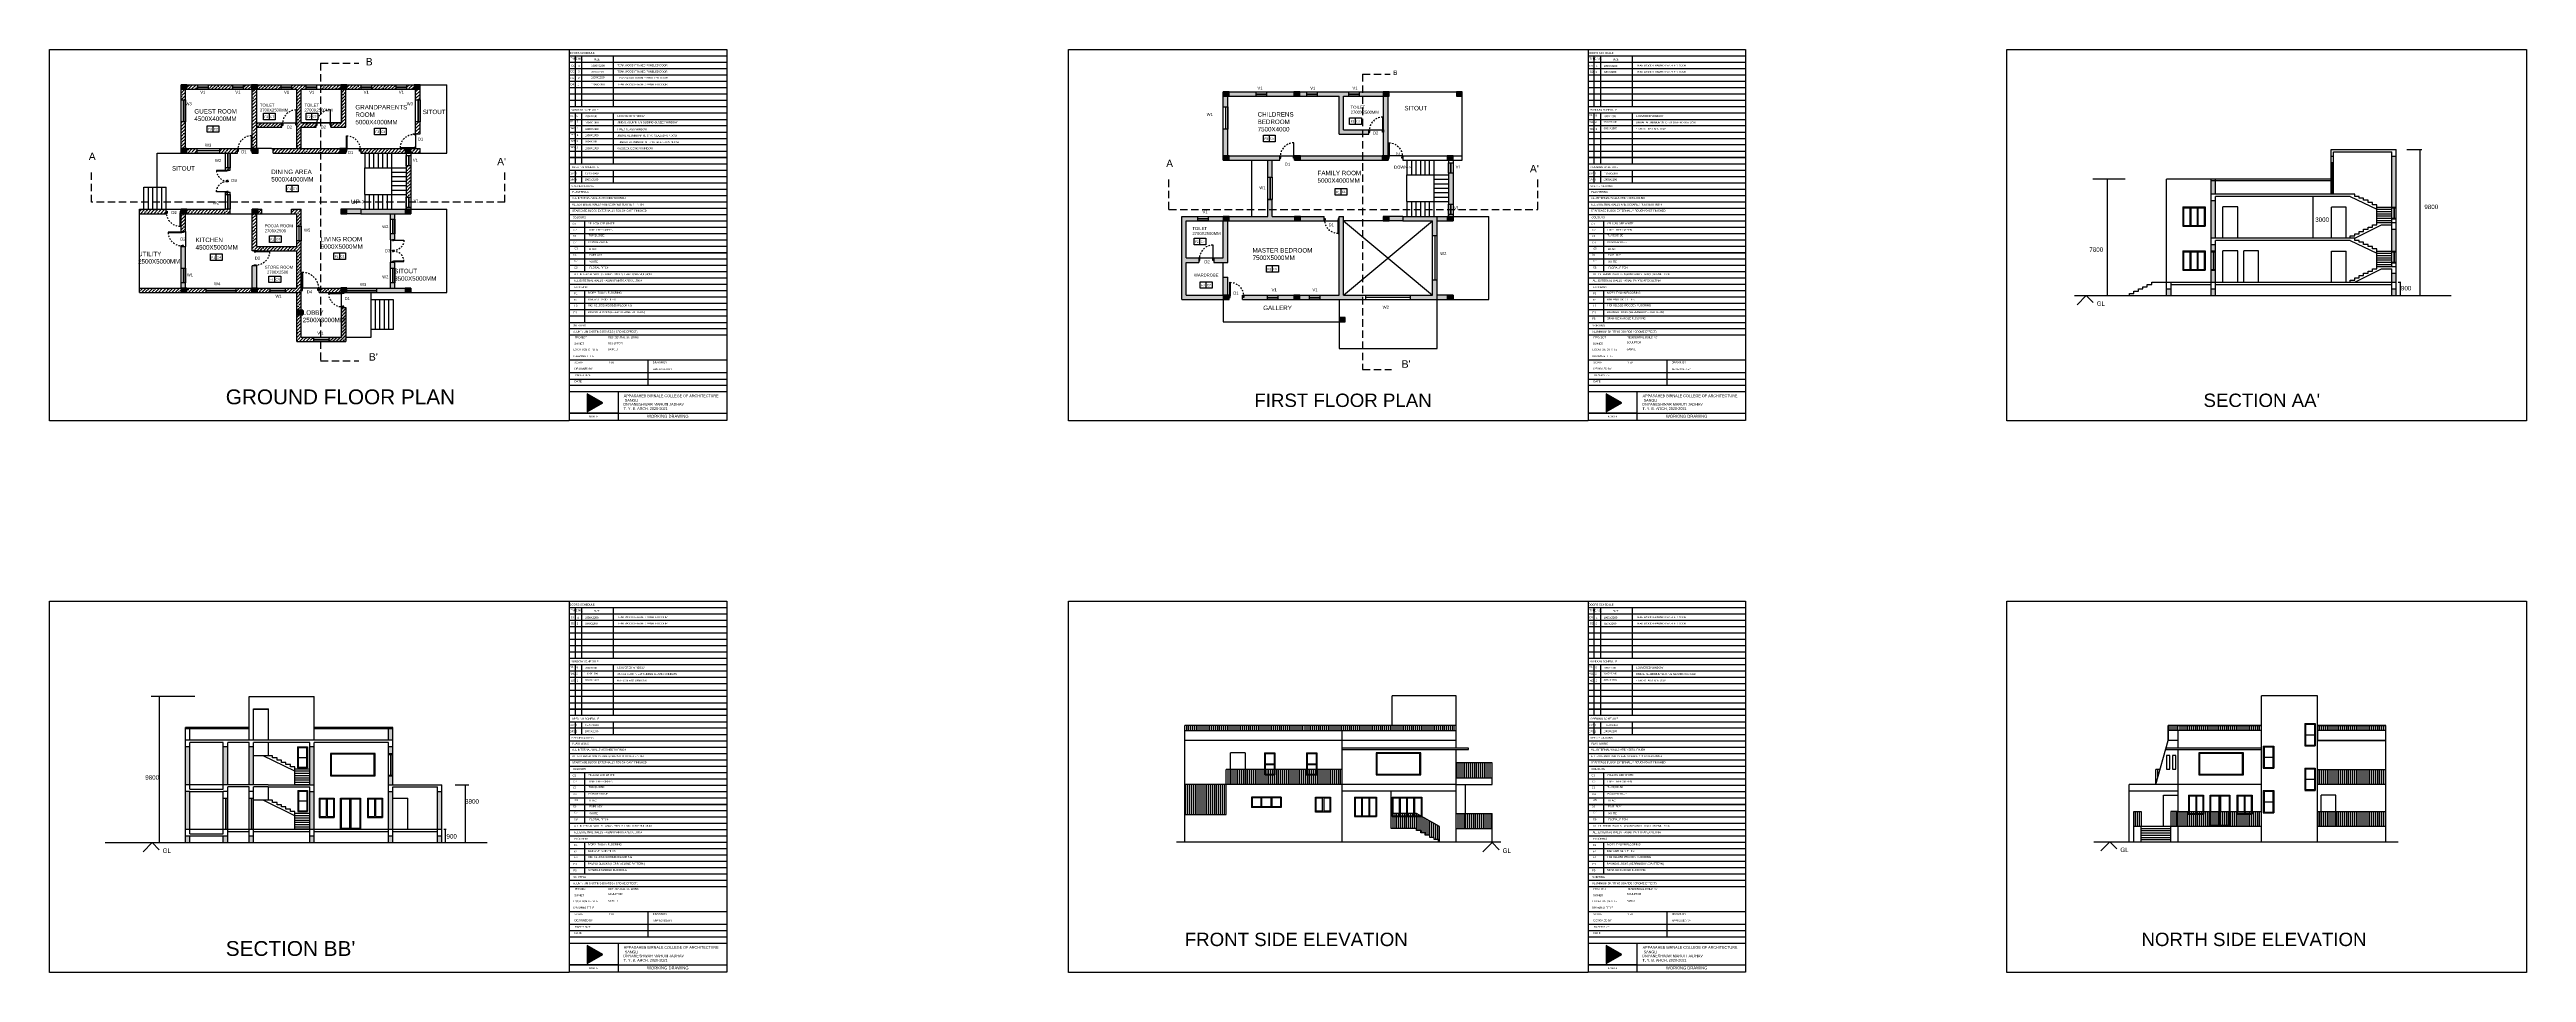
# Model space of a CAD drawing. Header units: metres. Extents: x 3586 to 7307, y 3108 to 6437.
# Drawn here: x 3828.2 to 3995, y 3199.5 to 3261.7 of the extents above; entities that cross this region are included whole.
import ezdxf

# ---------------------------------------------------------------- set-up
doc = ezdxf.new("R2010")
doc.units = ezdxf.units.M
doc.linetypes.add('DASHED', pattern=[0.75, 0.5, -0.25])
for name, color, linetype in [('APPL', 6, 'Continuous'), ('column', 10, 'Continuous'), ('DIMENSION', 255, 'DASHED'), ('DOORS', 170, 'Continuous'), ('PDF2_0', 7, 'Continuous'), ('PDF2_Text', 7, 'Continuous'), ('section line', 20, 'DASHED'), ('wall', 7, 'Continuous'), ('window', 140, 'Continuous')]:
    doc.layers.add(name, color=color, linetype=linetype)
doc.styles.add('PDF Arial', font='arial.ttf')
doc.styles.get("Standard").update_dxf_attribs({"font": 'arial.ttf'})

# ---------------------------------------------------------------- blocks, each defined once
blk = doc.blocks.new('d1')
at = {"layer": 'DOORS'}
for p, q in [((-5, 0), (0, 0)), ((-5, -1), (-5, 0)), ((0, 0), (0, -2)), ((-3.2, -1.2), (-31, -1.2)), ((-31, -1.2), (-31, -2)), ((-31, -2), (-3.2, -2)), ((-3, -1), (-5, -1)), ((-5, -29), (-5, -30)), ((-3, -29), (-5, -29)), ((-5, -30), (0, -30)), ((-3.2, -2), (-3.2, -1.2)), ((-3, -2), (-3, -1)), ((0, -2), (-3, -2)), ((0, -28), (-3, -28)), ((-3, -28), (-3, -29)), ((0, -30), (0, -28))]:
    blk.add_line(p, q, dxfattribs=at)
at = {"layer": 'DOORS', "linetype": 'DASHED'}
blk.add_arc((-3.2, -1.2), 27.8, 181.5487, 270.5162, dxfattribs=at)

msp = doc.modelspace()

# ---------------------------------------------------------------- hatches: boundary and pattern name
at = {"layer": 'column'}
h = msp.add_hatch(color=256, dxfattribs=at)
h.dxf.hatch_style = 1
h.paths.add_polyline_path([(3837.067, 3259.005), (3837.467, 3259.005), (3837.467, 3259.305), (3837.067, 3259.305)])
h = msp.add_hatch(color=256, dxfattribs=at)
h.dxf.hatch_style = 1
h.paths.add_polyline_path([(3841.822, 3259.005), (3842.222, 3259.005), (3842.222, 3259.305), (3841.822, 3259.305)])
h = msp.add_hatch(color=256, dxfattribs=at)
h.dxf.hatch_style = 1
h.paths.add_polyline_path([(3847.831, 3259.005), (3848.231, 3259.005), (3848.231, 3259.305), (3847.831, 3259.305)])
h = msp.add_hatch(color=256, dxfattribs=at)
h.dxf.hatch_style = 1
h.paths.add_polyline_path([(3852.767, 3259.005), (3853.167, 3259.005), (3853.167, 3259.305), (3852.767, 3259.305)])
h = msp.add_hatch(color=256, dxfattribs=at)
h.dxf.hatch_style = 1
h.paths.add_polyline_path([(3907.259, 3258.528), (3907.659, 3258.528), (3907.659, 3258.828), (3907.259, 3258.828)])
h = msp.add_hatch(color=256, dxfattribs=at)
h.dxf.hatch_style = 1
h.paths.add_polyline_path([(3912.014, 3258.528), (3912.414, 3258.528), (3912.414, 3258.828), (3912.014, 3258.828)])
h = msp.add_hatch(color=256, dxfattribs=at)
h.dxf.hatch_style = 1
h.paths.add_polyline_path([(3918.024, 3258.528), (3918.424, 3258.528), (3918.424, 3258.828), (3918.024, 3258.828)])
h = msp.add_hatch(color=256, dxfattribs=at)
h.dxf.hatch_style = 1
h.paths.add_polyline_path([(3922.959, 3258.528), (3923.359, 3258.528), (3923.359, 3258.828), (3922.959, 3258.828)])
h = msp.add_hatch(color=256, dxfattribs=at)
h.dxf.hatch_style = 1
h.paths.add_polyline_path([(3837.067, 3254.705), (3837.467, 3254.705), (3837.467, 3255.005), (3837.067, 3255.005)])
h = msp.add_hatch(color=256, dxfattribs=at)
h.dxf.hatch_style = 1
h.paths.add_polyline_path([(3841.867, 3254.705), (3842.267, 3254.705), (3842.267, 3255.005), (3841.867, 3255.005)])
h = msp.add_hatch(color=256, dxfattribs=at)
h.dxf.hatch_style = 1
h.paths.add_polyline_path([(3847.767, 3254.705), (3848.167, 3254.705), (3848.167, 3255.005), (3847.767, 3255.005)])
h = msp.add_hatch(color=256, dxfattribs=at)
h.dxf.hatch_style = 1
h.paths.add_polyline_path([(3852.152, 3254.705), (3852.552, 3254.705), (3852.552, 3255.005), (3852.152, 3255.005)])
h = msp.add_hatch(color=256, dxfattribs=at)
h.dxf.hatch_style = 1
h.paths.add_polyline_path([(3907.259, 3254.228), (3907.659, 3254.228), (3907.659, 3254.528), (3907.259, 3254.528)])
h = msp.add_hatch(color=256, dxfattribs=at)
h.dxf.hatch_style = 1
h.paths.add_polyline_path([(3912.059, 3254.228), (3912.459, 3254.228), (3912.459, 3254.528), (3912.059, 3254.528)])
h = msp.add_hatch(color=256, dxfattribs=at)
h.dxf.hatch_style = 1
h.paths.add_polyline_path([(3917.959, 3254.228), (3918.359, 3254.228), (3918.359, 3254.528), (3917.959, 3254.528)])
h = msp.add_hatch(color=256, dxfattribs=at)
h.dxf.hatch_style = 1
h.paths.add_polyline_path([(3922.344, 3254.228), (3922.744, 3254.228), (3922.744, 3254.528), (3922.344, 3254.528)])
h = msp.add_hatch(color=256, dxfattribs=at)
h.dxf.hatch_style = 1
h.paths.add_polyline_path([(3837.067, 3250.622), (3837.467, 3250.622), (3837.467, 3250.922), (3837.067, 3250.922)])
h = msp.add_hatch(color=256, dxfattribs=at)
h.dxf.hatch_style = 1
h.paths.add_polyline_path([(3841.867, 3250.622), (3842.267, 3250.622), (3842.267, 3250.922), (3841.867, 3250.922)])
h = msp.add_hatch(color=256, dxfattribs=at)
h.dxf.hatch_style = 1
h.paths.add_polyline_path([(3847.831, 3250.622), (3848.231, 3250.622), (3848.231, 3250.922), (3847.831, 3250.922)])
h = msp.add_hatch(color=256, dxfattribs=at)
h.dxf.hatch_style = 1
h.paths.add_polyline_path([(3852.152, 3250.618), (3852.552, 3250.618), (3852.552, 3250.918), (3852.152, 3250.918)])
h = msp.add_hatch(color=256, dxfattribs=at)
h.dxf.hatch_style = 1
h.paths.add_polyline_path([(3907.259, 3250.145), (3907.659, 3250.145), (3907.659, 3250.445), (3907.259, 3250.445)])
h = msp.add_hatch(color=256, dxfattribs=at)
h.dxf.hatch_style = 1
h.paths.add_polyline_path([(3912.059, 3250.145), (3912.459, 3250.145), (3912.459, 3250.445), (3912.059, 3250.445)])
h = msp.add_hatch(color=256, dxfattribs=at)
h.dxf.hatch_style = 1
h.paths.add_polyline_path([(3918.024, 3250.145), (3918.424, 3250.145), (3918.424, 3250.445), (3918.024, 3250.445)])
h = msp.add_hatch(color=256, dxfattribs=at)
h.dxf.hatch_style = 1
h.paths.add_polyline_path([(3922.344, 3250.142), (3922.744, 3250.142), (3922.744, 3250.442), (3922.344, 3250.442)])
h = msp.add_hatch(color=256, dxfattribs=at)
h.dxf.hatch_style = 1
h.paths.add_polyline_path([(3837.067, 3245.318), (3837.467, 3245.318), (3837.467, 3245.618), (3837.067, 3245.618)])
h = msp.add_hatch(color=256, dxfattribs=at)
h.dxf.hatch_style = 1
h.paths.add_polyline_path([(3841.822, 3245.318), (3842.222, 3245.318), (3842.222, 3245.618), (3841.822, 3245.618)])
h = msp.add_hatch(color=256, dxfattribs=at)
h.dxf.hatch_style = 1
h.paths.add_polyline_path([(3847.831, 3245.322), (3848.231, 3245.322), (3848.231, 3245.622), (3847.831, 3245.622)])
h = msp.add_hatch(color=256, dxfattribs=at)
h.dxf.hatch_style = 1
h.paths.add_polyline_path([(3852.152, 3245.318), (3852.552, 3245.318), (3852.552, 3245.618), (3852.152, 3245.618)])
h = msp.add_hatch(color=256, dxfattribs=at)
h.dxf.hatch_style = 1
h.paths.add_polyline_path([(3907.259, 3244.842), (3907.659, 3244.842), (3907.659, 3245.142), (3907.259, 3245.142)])
h = msp.add_hatch(color=256, dxfattribs=at)
h.dxf.hatch_style = 1
h.paths.add_polyline_path([(3912.014, 3244.842), (3912.414, 3244.842), (3912.414, 3245.142), (3912.014, 3245.142)])
h = msp.add_hatch(color=256, dxfattribs=at)
h.dxf.hatch_style = 1
h.paths.add_polyline_path([(3922.344, 3244.842), (3922.744, 3244.842), (3922.744, 3245.142), (3922.344, 3245.142)])
h = msp.add_hatch(color=256, dxfattribs=at)
h.dxf.hatch_style = 1
h.paths.add_polyline_path([(3844.867, 3243.818), (3845.267, 3243.818), (3845.267, 3244.118), (3844.867, 3244.118)])
h = msp.add_hatch(color=256, dxfattribs=at)
h.dxf.hatch_style = 1
h.paths.add_polyline_path([(3915.059, 3243.342), (3915.459, 3243.342), (3915.459, 3243.642), (3915.059, 3243.642)])
at = {"layer": 'wall'}
h = msp.add_hatch(dxfattribs=at)
h.set_pattern_fill('ANSI35', color=256, scale=0.05)
h.paths.add_polyline_path([(3851.555, 3259.305), (3849.893, 3259.305), (3849.893, 3259.005), (3851.555, 3259.005)])
h.paths.add_polyline_path([(3849.193, 3259.305), (3848.231, 3259.305), (3848.231, 3259.005), (3849.193, 3259.005)])
h.paths.add_polyline_path([(3847.831, 3259.305), (3846.468, 3259.305), (3846.468, 3259.005), (3847.831, 3259.005)])
h.paths.add_polyline_path([(3848.167, 3259.005), (3847.867, 3259.005), (3847.867, 3256.746), (3847.167, 3256.746), (3847.167, 3256.579), (3847.167, 3256.446), (3848.167, 3256.446)])
h.paths.add_polyline_path([(3853.167, 3259.005), (3852.867, 3259.005), (3852.867, 3258.298), (3853.167, 3258.298)])
h.paths.add_polyline_path([(3852.767, 3259.305), (3852.255, 3259.305), (3852.255, 3259.005), (3852.767, 3259.005)])
h.paths.add_polyline_path([(3838.193, 3259.305), (3837.467, 3259.305), (3837.467, 3259.005), (3838.193, 3259.005)])
h.paths.add_polyline_path([(3840.555, 3259.305), (3838.893, 3259.305), (3838.893, 3259.005), (3840.555, 3259.005)])
h.paths.add_polyline_path([(3837.367, 3259.005), (3837.067, 3259.005), (3837.067, 3258.298), (3837.367, 3258.298)])
h.paths.add_polyline_path([(3837.367, 3256.798), (3837.067, 3256.798), (3837.067, 3255.005), (3837.367, 3255.005)])
h.paths.add_polyline_path([(3838.16, 3255.005), (3837.467, 3255.005), (3837.467, 3254.705), (3838.16, 3254.705)])
h.paths.add_polyline_path([(3840.867, 3255.005), (3839.66, 3255.005), (3839.66, 3254.705), (3840.067, 3254.705), (3840.367, 3254.705), (3840.867, 3254.705)])
h.paths.add_polyline_path([(3842.167, 3259.005), (3841.867, 3259.005), (3841.867, 3255.005), (3842.167, 3255.005)])
h.paths.add_polyline_path([(3841.822, 3259.305), (3841.255, 3259.305), (3841.255, 3259.005), (3841.822, 3259.005)])
h.paths.add_polyline_path([(3843.815, 3259.305), (3842.222, 3259.305), (3842.222, 3259.005), (3843.815, 3259.005)])
h.paths.add_polyline_path([(3845.488, 3259.305), (3844.515, 3259.305), (3844.515, 3259.005), (3844.867, 3259.005), (3844.867, 3255.005), (3845.167, 3255.005), (3845.167, 3256.446), (3846.167, 3256.446), (3846.167, 3256.746), (3845.167, 3256.746), (3845.167, 3259.005), (3845.488, 3259.005)])
h.paths.add_polyline_path([(3843.867, 3256.746), (3842.167, 3256.746), (3842.167, 3256.446), (3843.867, 3256.446)])
h.paths.add_polyline_path([(3853.167, 3256.798), (3852.867, 3256.798), (3852.867, 3256.005), (3853.167, 3256.005)])
h.paths.add_polyline_path([(3846.468, 3255.005), (3843.27, 3255.005), (3843.27, 3254.705), (3846.468, 3254.705)])
h.paths.add_polyline_path([(3847.767, 3255.005), (3846.468, 3255.005), (3846.468, 3254.705), (3847.767, 3254.705)])
h.paths.add_polyline_path([(3852.539, 3253.834), (3852.239, 3253.834), (3852.239, 3251.744), (3852.539, 3251.744)])
h.paths.add_polyline_path([(3853.167, 3255.005), (3852.552, 3255.005), (3852.552, 3254.705), (3853.167, 3254.705)])
h.paths.add_polyline_path([(3852.152, 3255.005), (3849.167, 3255.005), (3849.167, 3254.705), (3852.152, 3254.705)])
h.paths.add_polyline_path([(3840.367, 3252.062), (3840.233, 3252.062), (3840.233, 3252.062), (3840.108, 3252.062), (3840.067, 3252.062), (3840.067, 3251.918), (3840.367, 3251.918)])
h.paths.add_polyline_path([(3840.367, 3253.705), (3840.067, 3253.705), (3840.067, 3253.562), (3840.367, 3253.562)])
h.paths.add_polyline_path([(3840.367, 3250.918), (3840.067, 3250.918), (3837.467, 3250.918), (3837.467, 3250.618), (3840.367, 3250.618)])
h.paths.add_polyline_path([(3836.067, 3250.918), (3834.267, 3250.918), (3834.267, 3250.618), (3836.067, 3250.618)])
h.paths.add_polyline_path([(3837.367, 3250.622), (3837.067, 3250.622), (3837.067, 3250.618), (3837.067, 3249.418), (3837.233, 3249.418), (3837.367, 3249.418)])
h.paths.add_polyline_path([(3842.167, 3250.622), (3841.867, 3250.622), (3841.867, 3248.118), (3842.167, 3248.118), (3844.867, 3248.118), (3844.867, 3245.618), (3844.077, 3245.618), (3844.077, 3245.318), (3845.167, 3245.318), (3845.167, 3248.793), (3844.867, 3248.793), (3844.867, 3248.418), (3842.167, 3248.418)])
h.paths.add_polyline_path([(3842.517, 3250.918), (3842.267, 3250.918), (3842.267, 3250.618), (3842.517, 3250.618)])
h.paths.add_polyline_path([(3845.167, 3250.918), (3844.517, 3250.918), (3844.517, 3250.618), (3844.867, 3250.618), (3844.867, 3249.793), (3845.167, 3249.793)])
h.paths.add_polyline_path([(3837.067, 3245.618), (3834.267, 3245.618), (3834.267, 3245.318), (3837.067, 3245.318)])
h.paths.add_polyline_path([(3838.757, 3245.618), (3837.467, 3245.618), (3837.467, 3245.318), (3838.757, 3245.318)])
h.paths.add_polyline_path([(3841.822, 3245.618), (3840.757, 3245.618), (3840.757, 3245.318), (3841.822, 3245.318)])
h.paths.add_polyline_path([(3843.077, 3245.618), (3842.222, 3245.618), (3842.222, 3245.318), (3843.077, 3245.318)], flags=17)
h.paths.add_polyline_path([(3845.167, 3245.318), (3844.867, 3245.318), (3844.867, 3244.118), (3845.167, 3244.118)])
h.paths.add_polyline_path([(3845.167, 3243.818), (3844.867, 3243.818), (3844.867, 3242.018), (3846.017, 3242.018), (3846.017, 3242.318), (3845.167, 3242.318)])
h.paths.add_polyline_path([(3847.831, 3245.618), (3846.468, 3245.618), (3846.468, 3245.318), (3847.831, 3245.318)])
h.paths.add_polyline_path([(3848.167, 3244.318), (3847.867, 3244.318), (3847.867, 3242.318), (3847.017, 3242.318), (3847.017, 3242.018), (3848.167, 3242.018)])
h.paths.add_polyline_path([(3845.161, 3243.148), (3848.172, 3243.148), (3848.172, 3244.268), (3845.161, 3244.268)], flags=9)
h = msp.add_hatch(dxfattribs=at)
h.set_pattern_fill('ANSI35', color=256, scale=0.05)
h.paths.add_polyline_path([(3848.167, 3244.318), (3847.867, 3244.318), (3847.867, 3242.318), (3847.017, 3242.318), (3847.017, 3242.018), (3848.167, 3242.018)])
h.paths.add_polyline_path([(3852.152, 3245.618), (3850.231, 3245.618), (3850.231, 3245.318), (3852.152, 3245.318)])
h.paths.add_polyline_path([(3851.467, 3245.965), (3851.167, 3245.965), (3851.167, 3245.618), (3851.467, 3245.618)])
h.paths.add_polyline_path([(3851.467, 3247.368), (3851.426, 3247.368), (3851.426, 3247.367), (3851.301, 3247.367), (3851.167, 3247.368), (3851.167, 3246.965), (3851.467, 3246.965)])
h.paths.add_polyline_path([(3851.467, 3249.264), (3851.167, 3249.264), (3851.167, 3248.868), (3851.467, 3248.868)])
h.paths.add_polyline_path([(3851.467, 3250.618), (3851.167, 3250.618), (3851.167, 3250.264), (3851.467, 3250.264)])
h.paths.add_polyline_path([(3852.152, 3250.918), (3849.167, 3250.918), (3849.167, 3250.618), (3852.152, 3250.618)])
h.paths.add_polyline_path([(3849.167, 3250.918), (3848.231, 3250.921), (3848.231, 3250.618), (3849.167, 3250.618)])
h.paths.add_polyline_path([(3842.167, 3247.118), (3841.867, 3247.118), (3841.867, 3245.618), (3842.167, 3245.618)])
h.paths.add_polyline_path([(3837.367, 3245.965), (3837.067, 3245.965), (3837.067, 3245.618), (3837.367, 3245.618)])
h.paths.add_polyline_path([(3837.367, 3248.418), (3837.067, 3248.418), (3837.067, 3246.965), (3837.367, 3246.965)])
h.paths.add_polyline_path([(3916.648, 3245.142), (3915.359, 3245.142), (3915.359, 3250.442), (3915.059, 3250.442), (3915.059, 3245.142), (3913.77, 3245.142), (3913.77, 3244.842), (3916.648, 3244.842)])
h.paths.add_polyline_path([(3913.07, 3245.142), (3912.414, 3245.142), (3912.414, 3244.842), (3913.07, 3244.842)])
h.paths.add_polyline_path([(3912.014, 3245.142), (3910.943, 3245.142), (3910.943, 3244.842), (3912.014, 3244.842)])
h.paths.add_polyline_path([(3910.243, 3245.142), (3908.656, 3245.142), (3908.656, 3244.975), (3908.589, 3244.975), (3908.589, 3245.075), (3908.623, 3245.075), (3908.623, 3245.092, 0.0135242), (3908.621, 3245.142), (3908.559, 3245.142), (3908.559, 3244.842), (3910.243, 3244.842)])
h.paths.add_polyline_path([(3907.259, 3245.142), (3904.759, 3245.142), (3904.759, 3247.342), (3905.616, 3247.342), (3905.616, 3247.642), (3904.759, 3247.642), (3904.759, 3250.142), (3905.55, 3250.142), (3905.55, 3250.442), (3904.459, 3250.442), (3904.459, 3244.842), (3907.259, 3244.842)])
h.paths.add_polyline_path([(3907.559, 3246.342), (3907.259, 3246.342), (3907.259, 3245.142), (3907.559, 3245.142)])
h.paths.add_polyline_path([(3921.659, 3246.142), (3921.359, 3246.142), (3921.359, 3245.142), (3919.85, 3245.142), (3919.85, 3244.842), (3921.659, 3244.842)])
h.paths.add_polyline_path([(3922.344, 3245.142), (3921.659, 3245.142), (3921.659, 3244.842), (3922.344, 3244.842)])
h.paths.add_polyline_path([(3921.659, 3250.442), (3919.359, 3250.442), (3919.359, 3250.142), (3921.359, 3250.142), (3921.359, 3249.142), (3921.659, 3249.142)])
h.paths.add_polyline_path([(3922.344, 3250.442), (3921.659, 3250.442), (3921.659, 3250.142), (3922.344, 3250.142)])
h.paths.add_polyline_path([(3922.732, 3253.358), (3922.432, 3253.358), (3922.432, 3251.267), (3922.732, 3251.267)])
h.paths.add_polyline_path([(3919.359, 3250.442), (3918.424, 3250.442), (3918.424, 3250.142), (3919.359, 3250.142)])
h.paths.add_polyline_path([(3914.059, 3250.442), (3912.459, 3250.442), (3912.459, 3250.142), (3914.059, 3250.142)])
h.paths.add_polyline_path([(3912.059, 3250.442), (3910.559, 3250.442), (3910.559, 3250.916), (3910.259, 3250.916), (3910.259, 3250.442), (3907.659, 3250.442), (3907.659, 3250.142), (3912.059, 3250.142)])
h.paths.add_polyline_path([(3910.559, 3251.585), (3910.259, 3251.585), (3910.259, 3250.916), (3910.559, 3250.916)])
h.paths.add_polyline_path([(3910.559, 3254.228), (3910.259, 3254.228), (3910.259, 3253.085), (3910.559, 3253.085)])
h.paths.add_polyline_path([(3911.059, 3254.528), (3907.659, 3254.528), (3907.659, 3254.228), (3911.059, 3254.228)])
h.paths.add_polyline_path([(3916.648, 3254.528), (3912.459, 3254.528), (3912.459, 3254.228), (3916.648, 3254.228)])
h.paths.add_polyline_path([(3917.959, 3254.528), (3916.648, 3254.528), (3916.648, 3254.228), (3917.959, 3254.228)])
h.paths.add_polyline_path([(3907.259, 3250.442), (3906.25, 3250.442), (3906.25, 3250.142), (3907.259, 3250.142)], flags=16)
h.paths.add_polyline_path([(3907.559, 3250.145), (3907.259, 3250.145), (3907.259, 3250.142), (3907.259, 3247.642), (3906.616, 3247.642), (3906.616, 3247.475), (3906.616, 3247.342), (3907.559, 3247.342)])
h.paths.add_polyline_path([(3918.359, 3258.528), (3918.059, 3258.528), (3918.059, 3254.528), (3918.359, 3254.528)])
h.paths.add_polyline_path([(3918.024, 3258.828), (3916.648, 3258.828), (3916.648, 3258.528), (3918.024, 3258.528)])
h.paths.add_polyline_path([(3916.648, 3256.269), (3915.359, 3256.269), (3915.359, 3258.528), (3915.717, 3258.528), (3915.717, 3258.828), (3913.587, 3258.828), (3913.587, 3258.528), (3915.059, 3258.528), (3915.059, 3255.969), (3916.648, 3255.969)])
h.paths.add_polyline_path([(3917.059, 3256.269), (3916.648, 3256.269), (3916.648, 3255.969), (3917.059, 3255.969)])
h.paths.add_polyline_path([(3916.648, 3258.828), (3916.417, 3258.828), (3916.417, 3258.528), (3916.648, 3258.528)], flags=17)
h.paths.add_polyline_path([(3912.014, 3258.828), (3910.181, 3258.828), (3910.181, 3258.528), (3912.014, 3258.528)])
h.paths.add_polyline_path([(3912.887, 3258.828), (3912.414, 3258.828), (3912.414, 3258.528), (3912.887, 3258.528)])
h.paths.add_polyline_path([(3909.481, 3258.828), (3907.659, 3258.828), (3907.659, 3258.528), (3909.481, 3258.528)])
h.paths.add_polyline_path([(3907.559, 3258.528), (3907.259, 3258.528), (3907.259, 3257.821), (3907.559, 3257.821)])
h.paths.add_polyline_path([(3907.559, 3256.321), (3907.259, 3256.321), (3907.259, 3254.528), (3907.559, 3254.528)])
h.paths.add_polyline_path([(3974.088, 3248.523), (3973.788, 3248.523), (3973.788, 3248.112), (3974.088, 3248.112)])
h.paths.add_polyline_path([(3974.088, 3246.812), (3973.788, 3246.812), (3973.788, 3246.008), (3974.088, 3246.008)])
h.paths.add_polyline_path([(3974.088, 3245.558), (3973.788, 3245.558), (3973.788, 3245.108), (3974.088, 3245.108)])
h.paths.add_polyline_path([(3971.088, 3245.558), (3970.788, 3245.558), (3970.788, 3245.108), (3971.088, 3245.108)])
h.paths.add_polyline_path([(3974.088, 3251.488), (3973.788, 3251.488), (3973.788, 3248.973), (3974.088, 3248.973)])
h.paths.add_polyline_path([(3974.088, 3252.838), (3973.788, 3252.838), (3973.788, 3251.938), (3974.088, 3251.938)])
h.paths.add_polyline_path([(3986.261, 3254.488), (3985.961, 3254.488), (3985.961, 3251.073), (3986.261, 3251.073)])
h.paths.add_polyline_path([(3986.261, 3249.573), (3985.961, 3249.573), (3985.961, 3248.108), (3986.261, 3248.108)])
h.paths.add_polyline_path([(3986.261, 3246.608), (3985.961, 3246.608), (3985.961, 3246.008), (3986.261, 3246.008)])
h.paths.add_polyline_path([(3986.261, 3245.558), (3985.961, 3245.558), (3985.961, 3245.108), (3986.261, 3245.108)])
h.paths.add_polyline_path([(3837.662, 3214.728), (3837.362, 3214.728), (3837.362, 3212.178), (3837.662, 3212.178)])
h.paths.add_polyline_path([(3840.212, 3214.728), (3839.912, 3214.728), (3839.912, 3212.178), (3840.212, 3212.178)])
h.paths.add_polyline_path([(3841.952, 3214.728), (3841.652, 3214.728), (3841.652, 3212.178), (3841.952, 3212.178)])
h.paths.add_polyline_path([(3846.032, 3214.728), (3845.732, 3214.728), (3845.732, 3212.178), (3846.032, 3212.178)])
h.paths.add_polyline_path([(3846.032, 3211.728), (3845.732, 3211.728), (3845.732, 3209.178), (3846.032, 3209.178)])
h.paths.add_polyline_path([(3837.662, 3211.728), (3837.362, 3211.728), (3837.362, 3209.178), (3837.662, 3209.178)])
h.paths.add_polyline_path([(3851.332, 3211.278), (3851.332, 3211.728), (3851.032, 3211.728), (3851.032, 3209.178), (3851.332, 3209.178)])
h.paths.add_polyline_path([(3854.632, 3211.728), (3854.332, 3211.728), (3854.332, 3209.178), (3854.632, 3209.178)])
h.paths.add_polyline_path([(3851.332, 3212.778), (3851.032, 3212.778), (3851.032, 3212.178), (3851.332, 3212.178)])
h.paths.add_polyline_path([(3851.332, 3214.728), (3851.032, 3214.728), (3851.032, 3214.273), (3851.332, 3214.273)])
h.paths.add_polyline_path([(3851.332, 3215.928), (3851.032, 3215.928), (3851.032, 3215.178), (3851.332, 3215.178)])
h.paths.add_polyline_path([(3854.632, 3208.728), (3854.332, 3208.728), (3854.332, 3208.278), (3854.632, 3208.278)])
h.paths.add_polyline_path([(3851.332, 3208.728), (3851.032, 3208.728), (3851.032, 3208.278), (3851.332, 3208.278)])
h.paths.add_polyline_path([(3846.032, 3208.728), (3845.732, 3208.728), (3845.732, 3208.278), (3846.032, 3208.278)])
h.paths.add_polyline_path([(3841.952, 3208.728), (3841.652, 3208.728), (3841.652, 3208.278), (3841.952, 3208.278)])
h.paths.add_polyline_path([(3840.212, 3208.728), (3839.912, 3208.728), (3839.912, 3208.278), (3840.212, 3208.278)])
h.paths.add_polyline_path([(3837.662, 3208.728), (3837.362, 3208.728), (3837.362, 3208.278), (3837.662, 3208.278)])

# ---------------------------------------------------------------- linework, layer by layer
msp.add_lwpolyline([(3845.167, 3259.005), (3847.867, 3259.005), (3847.867, 3256.746), (3845.167, 3256.746), (3845.167, 3259.005)])
at = {"layer": 'APPL'}
for p in [(3922.744, 3245.142), (3922.744, 3245.142), (3922.744, 3245.074)]:
    msp.add_line(p, (3922.744, 3244.842), dxfattribs=at)
at = {"layer": 'column'}
for points in [[(3837.067, 3259.005), (3837.467, 3259.005), (3837.467, 3259.305), (3837.067, 3259.305)], [(3841.822, 3259.005), (3842.222, 3259.005), (3842.222, 3259.305), (3841.822, 3259.305)], [(3847.831, 3259.005), (3848.231, 3259.005), (3848.231, 3259.305), (3847.831, 3259.305)], [(3852.767, 3259.005), (3853.167, 3259.005), (3853.167, 3259.305), (3852.767, 3259.305)], [(3907.259, 3258.528), (3907.659, 3258.528), (3907.659, 3258.828), (3907.259, 3258.828)], [(3912.014, 3258.528), (3912.414, 3258.528), (3912.414, 3258.828), (3912.014, 3258.828)], [(3918.024, 3258.528), (3918.424, 3258.528), (3918.424, 3258.828), (3918.024, 3258.828)], [(3922.959, 3258.528), (3923.359, 3258.528), (3923.359, 3258.828), (3922.959, 3258.828)], [(3837.067, 3254.705), (3837.467, 3254.705), (3837.467, 3255.005), (3837.067, 3255.005)], [(3841.867, 3254.705), (3842.267, 3254.705), (3842.267, 3255.005), (3841.867, 3255.005)], [(3847.767, 3254.705), (3848.167, 3254.705), (3848.167, 3255.005), (3847.767, 3255.005)], [(3852.152, 3254.705), (3852.552, 3254.705), (3852.552, 3255.005), (3852.152, 3255.005)], [(3907.259, 3254.228), (3907.659, 3254.228), (3907.659, 3254.528), (3907.259, 3254.528)], [(3912.059, 3254.228), (3912.459, 3254.228), (3912.459, 3254.528), (3912.059, 3254.528)], [(3917.959, 3254.228), (3918.359, 3254.228), (3918.359, 3254.528), (3917.959, 3254.528)], [(3922.344, 3254.228), (3922.744, 3254.228), (3922.744, 3254.528), (3922.344, 3254.528)], [(3837.067, 3250.622), (3837.467, 3250.622), (3837.467, 3250.922), (3837.067, 3250.922)], [(3841.867, 3250.622), (3842.267, 3250.622), (3842.267, 3250.922), (3841.867, 3250.922)], [(3847.831, 3250.622), (3848.231, 3250.622), (3848.231, 3250.922), (3847.831, 3250.922)], [(3852.152, 3250.618), (3852.552, 3250.618), (3852.552, 3250.918), (3852.152, 3250.918)], [(3907.259, 3250.145), (3907.659, 3250.145), (3907.659, 3250.445), (3907.259, 3250.445)], [(3912.059, 3250.145), (3912.459, 3250.145), (3912.459, 3250.445), (3912.059, 3250.445)], [(3918.024, 3250.145), (3918.424, 3250.145), (3918.424, 3250.445), (3918.024, 3250.445)], [(3922.344, 3250.142), (3922.744, 3250.142), (3922.744, 3250.442), (3922.344, 3250.442)], [(3837.067, 3245.318), (3837.467, 3245.318), (3837.467, 3245.618), (3837.067, 3245.618)], [(3841.822, 3245.318), (3842.222, 3245.318), (3842.222, 3245.618), (3841.822, 3245.618)], [(3847.831, 3245.322), (3848.231, 3245.322), (3848.231, 3245.622), (3847.831, 3245.622)], [(3852.152, 3245.318), (3852.552, 3245.318), (3852.552, 3245.618), (3852.152, 3245.618)], [(3907.259, 3244.842), (3907.659, 3244.842), (3907.659, 3245.142), (3907.259, 3245.142)], [(3912.014, 3244.842), (3912.414, 3244.842), (3912.414, 3245.142), (3912.014, 3245.142)], [(3922.344, 3244.842), (3922.744, 3244.842), (3922.744, 3245.142), (3922.344, 3245.142)], [(3844.867, 3243.818), (3845.267, 3243.818), (3845.267, 3244.118), (3844.867, 3244.118)], [(3915.059, 3243.342), (3915.459, 3243.342), (3915.459, 3243.642), (3915.059, 3243.642)]]:
    msp.add_lwpolyline(points, close=True, dxfattribs=at)
at = {"layer": 'DOORS'}
for p, q in [((3848.434, 3209.228), (3848.434, 3211.228)), ((3848.484, 3209.178), (3848.484, 3211.278)), ((3848.534, 3209.228), (3848.534, 3211.228)), ((3974.336, 3209.433), (3974.336, 3211.433)), ((3974.386, 3209.383), (3974.386, 3211.483)), ((3974.436, 3209.433), (3974.436, 3211.433))]:
    msp.add_line(p, q, dxfattribs=at)
for points in [[(3847.816, 3211.278), (3849.151, 3211.278), (3849.151, 3209.178), (3847.816, 3209.178)], [(3973.719, 3211.483), (3975.054, 3211.483), (3975.054, 3209.383), (3973.719, 3209.383)]]:
    msp.add_lwpolyline(points, close=True, dxfattribs=at)
for points in [[(3848.434, 3209.228), (3847.866, 3209.228), (3847.866, 3211.228), (3848.434, 3211.228)], [(3848.534, 3211.228), (3849.101, 3211.228), (3849.101, 3209.228), (3848.534, 3209.228)], [(3974.336, 3209.433), (3973.769, 3209.433), (3973.769, 3211.433), (3974.336, 3211.433)], [(3974.436, 3211.433), (3975.004, 3211.433), (3975.004, 3209.433), (3974.436, 3209.433)]]:
    msp.add_lwpolyline(points, dxfattribs=at)
at = {"layer": 'PDF2_0', "lineweight": 30}
for points in [[(3828.211, 3261.674), (3863.21, 3261.674), (3863.21, 3236.677), (3828.211, 3236.677)], [(3896.828, 3261.674), (3931.827, 3261.674), (3931.827, 3236.677), (3896.828, 3236.677)], [(3960.029, 3261.674), (3995.028, 3261.674), (3995.028, 3236.677), (3960.029, 3236.677)], [(3828.211, 3224.534), (3863.21, 3224.534), (3863.21, 3199.537), (3828.211, 3199.537)], [(3896.828, 3224.534), (3931.827, 3224.534), (3931.827, 3199.537), (3896.828, 3199.537)], [(3960.029, 3224.534), (3995.028, 3224.534), (3995.028, 3199.537), (3960.029, 3199.537)]]:
    msp.add_lwpolyline(points, close=True, dxfattribs=at)
for points in [[(3863.21, 3261.674), (3873.824, 3261.674), (3873.824, 3247.984), (3873.824, 3236.688), (3863.21, 3236.688)], [(3931.827, 3261.674), (3942.441, 3261.674), (3942.441, 3247.984), (3942.441, 3236.688), (3931.827, 3236.688)], [(3863.21, 3224.534), (3873.824, 3224.534), (3873.824, 3210.843), (3873.824, 3199.548), (3863.21, 3199.548)], [(3931.827, 3224.534), (3942.441, 3224.534), (3942.441, 3210.843), (3942.441, 3199.548), (3931.827, 3199.548)]]:
    msp.add_lwpolyline(points, dxfattribs=at)
at = {"layer": 'PDF2_0', "lineweight": 25}
for points in [[(3863.21, 3261.254), (3873.824, 3261.254)], [(3863.21, 3260.823), (3873.824, 3260.823)], [(3863.21, 3260.391), (3873.824, 3260.391)], [(3863.21, 3259.971), (3873.824, 3259.971)], [(3863.63, 3257.837), (3863.63, 3261.254)], [(3864.061, 3257.837), (3864.061, 3261.254)], [(3866.195, 3257.837), (3866.195, 3261.254)], [(3931.827, 3261.254), (3942.441, 3261.254)], [(3931.827, 3260.823), (3942.441, 3260.823)], [(3931.827, 3260.391), (3942.441, 3260.391)], [(3931.827, 3259.971), (3942.441, 3259.971)], [(3932.247, 3257.837), (3932.247, 3261.254)], [(3932.678, 3257.837), (3932.678, 3261.254)], [(3934.812, 3257.837), (3934.812, 3261.254)], [(3863.21, 3259.54), (3873.824, 3259.54)], [(3863.21, 3259.109), (3873.824, 3259.109)], [(3863.21, 3258.689), (3873.824, 3258.689)], [(3863.21, 3258.257), (3873.824, 3258.257)], [(3931.827, 3259.54), (3942.441, 3259.54)], [(3931.827, 3259.109), (3942.441, 3259.109)], [(3931.827, 3258.689), (3942.441, 3258.689)], [(3931.827, 3258.257), (3942.441, 3258.257)], [(3863.21, 3257.837), (3873.824, 3257.837)], [(3863.21, 3257.406), (3873.824, 3257.406)], [(3863.21, 3256.974), (3873.824, 3256.974)], [(3863.21, 3256.554), (3873.824, 3256.554)], [(3863.63, 3253.966), (3863.63, 3257.406)], [(3864.061, 3253.966), (3864.061, 3257.406)], [(3866.195, 3253.966), (3866.195, 3257.406)], [(3931.827, 3257.837), (3942.441, 3257.837)], [(3931.827, 3257.406), (3942.441, 3257.406)], [(3931.827, 3256.974), (3942.441, 3256.974)], [(3931.827, 3256.554), (3942.441, 3256.554)], [(3932.247, 3253.966), (3932.247, 3257.406)], [(3932.678, 3253.966), (3932.678, 3257.406)], [(3934.812, 3253.966), (3934.812, 3257.406)], [(3863.21, 3256.123), (3873.824, 3256.123)], [(3863.21, 3255.692), (3873.824, 3255.692)], [(3873.824, 3255.249), (3863.21, 3255.249)], [(3873.824, 3254.818), (3863.21, 3254.818)], [(3931.827, 3256.123), (3942.441, 3256.123)], [(3931.827, 3255.692), (3942.441, 3255.692)], [(3942.441, 3255.249), (3931.827, 3255.249)], [(3942.441, 3254.818), (3931.827, 3254.818)], [(3873.824, 3253.966), (3863.21, 3253.966)], [(3873.824, 3253.535), (3863.21, 3253.535)], [(3873.824, 3253.115), (3863.21, 3253.115)], [(3863.63, 3252.683), (3863.63, 3253.535)], [(3864.061, 3252.683), (3864.061, 3253.535)], [(3866.195, 3252.683), (3866.195, 3253.535)], [(3942.441, 3253.966), (3931.827, 3253.966)], [(3942.441, 3253.535), (3931.827, 3253.535)], [(3942.441, 3253.115), (3931.827, 3253.115)], [(3932.247, 3252.683), (3932.247, 3253.535)], [(3932.678, 3252.683), (3932.678, 3253.535)], [(3934.812, 3252.683), (3934.812, 3253.535)], [(3873.824, 3252.683), (3863.21, 3252.683)], [(3873.824, 3252.252), (3863.21, 3252.252)], [(3873.824, 3251.832), (3863.21, 3251.832)], [(3873.824, 3251.401), (3863.21, 3251.401)], [(3942.441, 3252.683), (3931.827, 3252.683)], [(3942.441, 3252.252), (3931.827, 3252.252)], [(3942.441, 3251.832), (3931.827, 3251.832)], [(3942.441, 3251.401), (3931.827, 3251.401)], [(3873.824, 3250.981), (3863.21, 3250.981)], [(3873.824, 3250.549), (3863.21, 3250.549)], [(3873.824, 3250.118), (3863.21, 3250.118)], [(3873.824, 3249.698), (3863.21, 3249.698)], [(3864.243, 3250.118), (3864.243, 3247.984), (3864.243, 3246.701)], [(3942.441, 3250.981), (3931.827, 3250.981)], [(3942.441, 3250.549), (3931.827, 3250.549)], [(3942.441, 3250.118), (3931.827, 3250.118)], [(3942.441, 3249.698), (3931.827, 3249.698)], [(3932.86, 3250.118), (3932.86, 3247.984), (3932.86, 3246.701)], [(3873.824, 3249.266), (3863.21, 3249.266)], [(3873.824, 3248.835), (3863.21, 3248.835)], [(3873.824, 3248.415), (3863.21, 3248.415)], [(3942.441, 3249.266), (3931.827, 3249.266)], [(3942.441, 3248.835), (3931.827, 3248.835)], [(3942.441, 3248.415), (3931.827, 3248.415)], [(3873.824, 3247.564), (3863.21, 3247.564)], [(3873.824, 3247.132), (3863.21, 3247.132)], [(3873.824, 3246.701), (3863.21, 3246.701)], [(3873.824, 3246.281), (3863.21, 3246.281)], [(3942.441, 3247.564), (3931.827, 3247.564)], [(3942.441, 3247.132), (3931.827, 3247.132)], [(3942.441, 3246.701), (3931.827, 3246.701)], [(3942.441, 3246.281), (3931.827, 3246.281)], [(3873.824, 3245.849), (3863.21, 3245.849)], [(3873.824, 3245.418), (3863.21, 3245.418)], [(3873.824, 3244.998), (3863.21, 3244.998)], [(3864.243, 3245.418), (3864.243, 3243.284)], [(3942.441, 3245.849), (3931.827, 3245.849)], [(3942.441, 3245.418), (3931.827, 3245.418)], [(3942.441, 3244.998), (3931.827, 3244.998)], [(3932.86, 3245.418), (3932.86, 3243.284)], [(3873.824, 3244.567), (3863.21, 3244.567)], [(3873.824, 3244.147), (3863.21, 3244.147)], [(3873.824, 3243.715), (3863.21, 3243.715)], [(3873.824, 3243.284), (3863.21, 3243.284)], [(3942.441, 3244.567), (3931.827, 3244.567)], [(3942.441, 3244.147), (3931.827, 3244.147)], [(3942.441, 3243.715), (3931.827, 3243.715)], [(3942.441, 3243.284), (3931.827, 3243.284)], [(3873.824, 3242.864), (3863.21, 3242.864)], [(3873.824, 3242.433), (3863.21, 3242.433)], [(3942.441, 3242.864), (3931.827, 3242.864)], [(3942.441, 3242.433), (3931.827, 3242.433)], [(3873.824, 3240.752), (3863.21, 3240.752)], [(3873.824, 3239.901), (3863.21, 3239.901)], [(3868.511, 3240.752), (3868.511, 3239.05)], [(3942.441, 3240.752), (3931.827, 3240.752)], [(3942.441, 3239.901), (3931.827, 3239.901)], [(3937.128, 3240.752), (3937.128, 3239.05)], [(3873.824, 3239.47), (3863.21, 3239.47)], [(3873.824, 3239.05), (3863.21, 3239.05)], [(3873.824, 3238.618), (3863.21, 3238.618)], [(3866.502, 3238.618), (3866.502, 3236.688)], [(3942.441, 3239.47), (3931.827, 3239.47)], [(3942.441, 3239.05), (3931.827, 3239.05)], [(3942.441, 3238.618), (3931.827, 3238.618)], [(3935.119, 3238.618), (3935.119, 3236.688)], [(3866.502, 3237.199), (3863.21, 3237.199), (3873.824, 3237.199)], [(3873.824, 3236.688), (3863.21, 3236.688)], [(3935.119, 3237.199), (3931.827, 3237.199), (3942.441, 3237.199)], [(3942.441, 3236.688), (3931.827, 3236.688)], [(3863.21, 3224.114), (3873.824, 3224.114)], [(3863.21, 3223.682), (3873.824, 3223.682)], [(3863.21, 3223.251), (3873.824, 3223.251)], [(3863.63, 3220.697), (3863.63, 3224.114)], [(3864.061, 3220.697), (3864.061, 3224.114)], [(3866.195, 3220.697), (3866.195, 3224.114)], [(3931.827, 3224.114), (3942.441, 3224.114)], [(3931.827, 3223.682), (3942.441, 3223.682)], [(3931.827, 3223.251), (3942.441, 3223.251)], [(3932.247, 3220.697), (3932.247, 3224.114)], [(3932.678, 3220.697), (3932.678, 3224.114)], [(3934.812, 3220.697), (3934.812, 3224.114)], [(3863.21, 3222.831), (3873.824, 3222.831)], [(3863.21, 3222.4), (3873.824, 3222.4)], [(3863.21, 3221.968), (3873.824, 3221.968)], [(3863.21, 3221.548), (3873.824, 3221.548)], [(3931.827, 3222.831), (3942.441, 3222.831)], [(3931.827, 3222.4), (3942.441, 3222.4)], [(3931.827, 3221.968), (3942.441, 3221.968)], [(3931.827, 3221.548), (3942.441, 3221.548)], [(3863.21, 3221.117), (3873.824, 3221.117)], [(3863.21, 3220.697), (3873.824, 3220.697)], [(3863.21, 3220.265), (3873.824, 3220.265)], [(3863.21, 3219.834), (3873.824, 3219.834)], [(3863.63, 3216.826), (3863.63, 3220.265)], [(3864.061, 3216.826), (3864.061, 3220.265)], [(3866.195, 3216.826), (3866.195, 3220.265)], [(3931.827, 3221.117), (3942.441, 3221.117)], [(3931.827, 3220.697), (3942.441, 3220.697)], [(3931.827, 3220.265), (3942.441, 3220.265)], [(3931.827, 3219.834), (3942.441, 3219.834)], [(3932.247, 3216.826), (3932.247, 3220.265)], [(3932.678, 3216.826), (3932.678, 3220.265)], [(3934.812, 3216.826), (3934.812, 3220.265)], [(3863.21, 3219.414), (3873.824, 3219.414)], [(3863.21, 3218.983), (3873.824, 3218.983)], [(3863.21, 3218.551), (3873.824, 3218.551)], [(3873.824, 3218.109), (3863.21, 3218.109)], [(3931.827, 3219.414), (3942.441, 3219.414)], [(3931.827, 3218.983), (3942.441, 3218.983)], [(3931.827, 3218.551), (3942.441, 3218.551)], [(3942.441, 3218.109), (3931.827, 3218.109)], [(3873.824, 3217.677), (3863.21, 3217.677)], [(3873.824, 3216.826), (3863.21, 3216.826)], [(3873.824, 3216.394), (3863.21, 3216.394)], [(3863.63, 3215.543), (3863.63, 3216.394)], [(3864.061, 3215.543), (3864.061, 3216.394)], [(3866.195, 3215.543), (3866.195, 3216.394)], [(3942.441, 3217.677), (3931.827, 3217.677)], [(3942.441, 3216.826), (3931.827, 3216.826)], [(3942.441, 3216.394), (3931.827, 3216.394)], [(3932.247, 3215.543), (3932.247, 3216.394)], [(3932.678, 3215.543), (3932.678, 3216.394)], [(3934.812, 3215.543), (3934.812, 3216.394)], [(3873.824, 3215.974), (3863.21, 3215.974)], [(3873.824, 3215.543), (3863.21, 3215.543)], [(3873.824, 3215.112), (3863.21, 3215.112)], [(3873.824, 3214.692), (3863.21, 3214.692)], [(3942.441, 3215.974), (3931.827, 3215.974)], [(3942.441, 3215.543), (3931.827, 3215.543)], [(3942.441, 3215.112), (3931.827, 3215.112)], [(3942.441, 3214.692), (3931.827, 3214.692)], [(3873.824, 3214.26), (3863.21, 3214.26)], [(3873.824, 3213.84), (3863.21, 3213.84)], [(3873.824, 3213.409), (3863.21, 3213.409)], [(3873.824, 3212.977), (3863.21, 3212.977)], [(3864.243, 3212.977), (3864.243, 3210.843), (3864.243, 3209.56)], [(3942.441, 3214.26), (3931.827, 3214.26)], [(3942.441, 3213.84), (3931.827, 3213.84)], [(3942.441, 3213.409), (3931.827, 3213.409)], [(3942.441, 3212.977), (3931.827, 3212.977)], [(3932.86, 3212.977), (3932.86, 3210.843), (3932.86, 3209.56)], [(3873.824, 3212.557), (3863.21, 3212.557)], [(3873.824, 3212.126), (3863.21, 3212.126)], [(3873.824, 3211.695), (3863.21, 3211.695)], [(3873.824, 3211.275), (3863.21, 3211.275)], [(3942.441, 3212.557), (3931.827, 3212.557)], [(3942.441, 3212.126), (3931.827, 3212.126)], [(3942.441, 3211.695), (3931.827, 3211.695)], [(3942.441, 3211.275), (3931.827, 3211.275)], [(3873.824, 3210.423), (3863.21, 3210.423)], [(3873.824, 3209.992), (3863.21, 3209.992)], [(3873.824, 3209.56), (3863.21, 3209.56)], [(3942.441, 3210.423), (3931.827, 3210.423)], [(3942.441, 3209.992), (3931.827, 3209.992)], [(3942.441, 3209.56), (3931.827, 3209.56)], [(3873.824, 3209.14), (3863.21, 3209.14)], [(3873.824, 3208.709), (3863.21, 3208.709)], [(3873.824, 3208.278), (3863.21, 3208.278)], [(3864.243, 3208.278), (3864.243, 3206.144)], [(3942.441, 3209.14), (3931.827, 3209.14)], [(3942.441, 3208.709), (3931.827, 3208.709)], [(3942.441, 3208.278), (3931.827, 3208.278)], [(3932.86, 3208.278), (3932.86, 3206.144)], [(3873.824, 3207.858), (3863.21, 3207.858)], [(3873.824, 3207.426), (3863.21, 3207.426)], [(3873.824, 3207.006), (3863.21, 3207.006)], [(3873.824, 3206.575), (3863.21, 3206.575)], [(3942.441, 3207.858), (3931.827, 3207.858)], [(3942.441, 3207.426), (3931.827, 3207.426)], [(3942.441, 3207.006), (3931.827, 3207.006)], [(3942.441, 3206.575), (3931.827, 3206.575)], [(3873.824, 3206.144), (3863.21, 3206.144)], [(3873.824, 3205.724), (3863.21, 3205.724)], [(3873.824, 3205.292), (3863.21, 3205.292)], [(3942.441, 3206.144), (3931.827, 3206.144)], [(3942.441, 3205.724), (3931.827, 3205.724)], [(3942.441, 3205.292), (3931.827, 3205.292)], [(3873.824, 3203.612), (3863.21, 3203.612)], [(3868.511, 3203.612), (3868.511, 3201.909)], [(3942.441, 3203.612), (3931.827, 3203.612)], [(3937.128, 3203.612), (3937.128, 3201.909)], [(3873.824, 3202.761), (3863.21, 3202.761)], [(3873.824, 3202.329), (3863.21, 3202.329)], [(3873.824, 3201.909), (3863.21, 3201.909)], [(3873.824, 3201.478), (3863.21, 3201.478)], [(3866.502, 3201.478), (3866.502, 3199.548)], [(3942.441, 3202.761), (3931.827, 3202.761)], [(3942.441, 3202.329), (3931.827, 3202.329)], [(3942.441, 3201.909), (3931.827, 3201.909)], [(3942.441, 3201.478), (3931.827, 3201.478)], [(3935.119, 3201.478), (3935.119, 3199.548)], [(3866.502, 3200.059), (3863.21, 3200.059), (3873.824, 3200.059)], [(3873.824, 3199.548), (3863.21, 3199.548)], [(3935.119, 3200.059), (3931.827, 3200.059), (3942.441, 3200.059)], [(3942.441, 3199.548), (3931.827, 3199.548)]]:
    msp.add_lwpolyline(points, dxfattribs=at)
for points in [[(3863.21, 3254.398), (3873.824, 3254.398)], [(3931.827, 3254.398), (3942.441, 3254.398)], [(3863.21, 3247.984), (3873.824, 3247.984)], [(3931.827, 3247.984), (3942.441, 3247.984)], [(3865.48, 3237.88), (3864.424, 3238.493), (3864.424, 3237.279)], [(3864.958, 3238.187), (3864.424, 3237.88), (3864.958, 3237.585)], [(3934.097, 3237.88), (3933.041, 3238.493), (3933.041, 3237.279)], [(3933.575, 3238.187), (3933.041, 3237.88), (3933.575, 3237.585)], [(3863.21, 3217.257), (3873.824, 3217.257)], [(3931.827, 3217.257), (3942.441, 3217.257)], [(3863.21, 3210.843), (3873.824, 3210.843)], [(3931.827, 3210.843), (3942.441, 3210.843)], [(3865.48, 3200.74), (3864.424, 3201.353), (3864.424, 3200.138)], [(3934.097, 3200.74), (3933.041, 3201.353), (3933.041, 3200.138)], [(3864.958, 3201.046), (3864.424, 3200.74), (3864.958, 3200.445)], [(3933.575, 3201.046), (3933.041, 3200.74), (3933.575, 3200.445)]]:
    msp.add_lwpolyline(points, close=True, dxfattribs=at)
at = {"layer": 'PDF2_0', "color": 11, "true_color": 0xf27172, "transparency": 33554559}
for points in [[(3864.424, 3238.493), (3864.958, 3238.187), (3864.424, 3238.187)], [(3864.958, 3238.187), (3864.424, 3238.187), (3864.424, 3237.88)], [(3864.958, 3238.187), (3864.958, 3237.88), (3864.424, 3237.88)], [(3933.041, 3238.493), (3933.575, 3238.187), (3933.041, 3238.187)], [(3933.575, 3238.187), (3933.041, 3238.187), (3933.041, 3237.88)], [(3933.575, 3238.187), (3933.575, 3237.88), (3933.041, 3237.88)], [(3864.958, 3237.88), (3864.424, 3237.88), (3864.958, 3237.585)], [(3864.424, 3237.88), (3864.958, 3237.585), (3864.424, 3237.585)], [(3864.958, 3237.585), (3864.424, 3237.585), (3864.424, 3237.279)], [(3933.575, 3237.88), (3933.041, 3237.88), (3933.575, 3237.585)], [(3933.041, 3237.88), (3933.575, 3237.585), (3933.041, 3237.585)], [(3933.575, 3237.585), (3933.041, 3237.585), (3933.041, 3237.279)], [(3864.424, 3201.353), (3864.958, 3201.046), (3864.424, 3201.046)], [(3933.041, 3201.353), (3933.575, 3201.046), (3933.041, 3201.046)], [(3864.958, 3201.046), (3864.424, 3201.046), (3864.424, 3200.74)], [(3864.958, 3201.046), (3864.958, 3200.74), (3864.424, 3200.74)], [(3864.958, 3200.74), (3864.424, 3200.74), (3864.958, 3200.445)], [(3864.424, 3200.74), (3864.958, 3200.445), (3864.424, 3200.445)], [(3864.958, 3200.445), (3864.424, 3200.445), (3864.424, 3200.138)], [(3933.575, 3201.046), (3933.041, 3201.046), (3933.041, 3200.74)], [(3933.575, 3201.046), (3933.575, 3200.74), (3933.041, 3200.74)], [(3933.575, 3200.74), (3933.041, 3200.74), (3933.575, 3200.445)], [(3933.041, 3200.74), (3933.575, 3200.445), (3933.041, 3200.445)], [(3933.575, 3200.445), (3933.041, 3200.445), (3933.041, 3200.138)]]:
    msp.add_solid(points, dxfattribs=at)
at = {"layer": 'PDF2_0', "color": 241, "true_color": 0xf7abad, "transparency": 33554559}
for points in [[(3864.958, 3238.187), (3864.958, 3237.88), (3864.424, 3237.88)], [(3933.575, 3238.187), (3933.575, 3237.88), (3933.041, 3237.88)], [(3864.958, 3237.88), (3864.424, 3237.88), (3864.958, 3237.585)], [(3933.575, 3237.88), (3933.041, 3237.88), (3933.575, 3237.585)], [(3864.958, 3201.046), (3864.958, 3200.74), (3864.424, 3200.74)], [(3864.958, 3200.74), (3864.424, 3200.74), (3864.958, 3200.445)], [(3933.575, 3201.046), (3933.575, 3200.74), (3933.041, 3200.74)], [(3933.575, 3200.74), (3933.041, 3200.74), (3933.575, 3200.445)]]:
    msp.add_solid(points, dxfattribs=at)
at = {"layer": 'PDF2_0', "color": 1, "transparency": 33554559}
for points in [[(3864.958, 3238.187), (3865.48, 3237.88), (3864.958, 3237.88)], [(3933.575, 3238.187), (3934.097, 3237.88), (3933.575, 3237.88)], [(3865.48, 3237.88), (3864.958, 3237.88), (3864.958, 3237.585)], [(3934.097, 3237.88), (3933.575, 3237.88), (3933.575, 3237.585)], [(3864.958, 3201.046), (3865.48, 3200.74), (3864.958, 3200.74)], [(3865.48, 3200.74), (3864.958, 3200.74), (3864.958, 3200.445)], [(3933.575, 3201.046), (3934.097, 3200.74), (3933.575, 3200.74)], [(3934.097, 3200.74), (3933.575, 3200.74), (3933.575, 3200.445)]]:
    msp.add_solid(points, dxfattribs=at)
at = {"layer": 'section line'}
for p, q in [((3846.468, 3260.768), (3846.468, 3240.717)), ((3846.468, 3260.768), (3849.051, 3260.768)), ((3916.648, 3260.015), (3916.648, 3240.13)), ((3916.648, 3260.015), (3918.489, 3260.015)), ((3831.038, 3251.393), (3831.038, 3253.395)), ((3858.883, 3251.393), (3858.883, 3253.395)), ((3903.599, 3250.916), (3903.599, 3252.918)), ((3928.438, 3250.916), (3928.438, 3252.918)), ((3858.883, 3251.393), (3831.038, 3251.393)), ((3903.599, 3250.916), (3928.438, 3250.916)), ((3846.468, 3240.717), (3849.051, 3240.717)), ((3916.648, 3240.13), (3918.595, 3240.13))]:
    msp.add_line(p, q, dxfattribs=at)
at = {"layer": 'wall'}
for p, q in [((3837.067, 3259.305), (3854.967, 3259.305)), ((3837.067, 3254.705), (3837.067, 3259.305)), ((3837.367, 3259.005), (3841.867, 3259.005)), ((3837.367, 3255.005), (3837.367, 3259.005)), ((3841.867, 3254.705), (3841.867, 3259.005)), ((3842.167, 3254.705), (3842.167, 3259.005)), ((3842.167, 3259.005), (3844.867, 3259.005)), ((3844.867, 3255.005), (3844.867, 3259.005)), ((3845.167, 3256.746), (3845.167, 3259.005)), ((3845.167, 3259.005), (3847.867, 3259.005)), ((3847.867, 3256.746), (3847.867, 3259.005)), ((3848.167, 3256.446), (3848.167, 3259.005)), ((3848.167, 3259.005), (3852.867, 3259.005)), ((3852.867, 3256.005), (3852.867, 3259.005)), ((3853.167, 3256.005), (3853.167, 3259.305)), ((3854.967, 3254.705), (3854.967, 3259.305)), ((3907.259, 3258.828), (3923.359, 3258.828)), ((3907.259, 3254.228), (3907.259, 3258.828)), ((3907.559, 3258.528), (3915.059, 3258.528)), ((3907.559, 3254.528), (3907.559, 3258.528)), ((3915.059, 3255.969), (3915.059, 3258.528)), ((3915.359, 3258.528), (3918.059, 3258.528)), ((3915.359, 3256.269), (3915.359, 3258.528)), ((3918.059, 3254.528), (3918.059, 3258.528)), ((3918.359, 3254.228), (3918.359, 3258.828)), ((3923.359, 3254.228), (3923.359, 3258.828)), ((3839.228, 3256.104), (3839.228, 3256.549)), ((3842.167, 3256.746), (3843.867, 3256.746)), ((3842.167, 3256.446), (3843.867, 3256.446)), ((3843.017, 3256.94), (3843.017, 3257.384)), ((3843.867, 3256.446), (3843.867, 3256.746)), ((3843.867, 3256.746), (3844.867, 3256.746)), ((3845.167, 3256.746), (3846.167, 3256.746)), ((3845.167, 3255.005), (3845.167, 3256.446)), ((3845.167, 3256.446), (3846.167, 3256.446)), ((3845.881, 3256.94), (3845.881, 3257.384)), ((3846.167, 3256.446), (3846.167, 3256.746)), ((3846.167, 3256.746), (3847.167, 3256.746)), ((3847.167, 3256.446), (3847.167, 3256.746)), ((3847.167, 3256.746), (3847.867, 3256.746)), ((3847.167, 3256.446), (3848.167, 3256.446)), ((3850.49, 3255.928), (3850.49, 3256.372)), ((3915.359, 3256.269), (3917.059, 3256.269)), ((3916.169, 3256.627), (3916.169, 3257.071)), ((3917.059, 3255.969), (3917.059, 3256.269)), ((3917.059, 3256.269), (3918.059, 3256.269)), ((3835.467, 3252.418), (3835.467, 3254.705)), ((3835.467, 3254.705), (3837.067, 3254.705)), ((3837.067, 3254.705), (3840.067, 3254.705)), ((3837.367, 3255.005), (3840.867, 3255.005)), ((3840.067, 3253.562), (3840.067, 3254.705)), ((3840.367, 3253.562), (3840.367, 3254.705)), ((3840.367, 3254.705), (3840.867, 3254.705)), ((3840.867, 3254.705), (3840.867, 3255.005)), ((3840.867, 3255.005), (3841.867, 3255.005)), ((3841.867, 3254.705), (3842.167, 3254.705)), ((3843.167, 3255.005), (3842.167, 3255.005)), ((3843.167, 3255.005), (3848.167, 3255.005)), ((3843.27, 3254.705), (3843.27, 3255.005)), ((3843.27, 3254.705), (3848.167, 3254.705)), ((3848.167, 3255.005), (3848.167, 3254.705)), ((3848.167, 3255.005), (3849.167, 3255.005)), ((3849.167, 3255.005), (3849.167, 3254.705)), ((3849.167, 3255.005), (3853.167, 3255.005)), ((3849.167, 3254.705), (3852.239, 3254.705)), ((3849.439, 3254.705), (3849.439, 3253.705)), ((3849.739, 3254.705), (3849.739, 3253.705)), ((3850.039, 3254.705), (3850.039, 3253.705)), ((3850.339, 3254.705), (3850.339, 3253.705)), ((3850.639, 3254.705), (3850.639, 3253.705)), ((3850.939, 3254.705), (3850.939, 3253.705)), ((3851.239, 3254.705), (3851.239, 3250.918)), ((3852.239, 3254.705), (3852.239, 3250.918)), ((3852.539, 3254.705), (3852.539, 3250.618)), ((3852.539, 3254.705), (3854.967, 3254.705)), ((3852.867, 3256.005), (3853.167, 3256.005)), ((3852.867, 3256.005), (3852.867, 3255.005)), ((3853.167, 3254.705), (3853.167, 3255.005)), ((3910.366, 3255.463), (3910.366, 3255.907)), ((3915.059, 3255.969), (3917.059, 3255.969)), ((3981.878, 3251.938), (3981.878, 3254.938)), ((3981.878, 3254.938), (3986.261, 3254.938)), ((3982.028, 3251.938), (3982.028, 3254.788)), ((3982.028, 3254.788), (3985.961, 3254.788)), ((3985.961, 3247.058), (3985.961, 3254.788)), ((3986.261, 3245.108), (3986.261, 3254.938)), ((3986.97, 3254.938), (3987.985, 3254.938)), ((3987.842, 3254.938), (3987.842, 3245.108)), ((3840.067, 3253.562), (3840.367, 3253.562)), ((3849.439, 3253.705), (3852.239, 3253.705)), ((3849.439, 3251.918), (3849.439, 3253.705)), ((3851.239, 3253.418), (3852.239, 3253.418)), ((3851.239, 3253.118), (3852.239, 3253.118)), ((3907.259, 3254.228), (3911.059, 3254.228)), ((3907.559, 3254.528), (3911.059, 3254.528)), ((3909.159, 3254.228), (3909.159, 3250.442)), ((3910.259, 3253.085), (3910.259, 3254.228)), ((3910.559, 3253.085), (3910.559, 3254.228)), ((3911.059, 3254.228), (3911.059, 3254.528)), ((3911.059, 3254.528), (3912.059, 3254.528)), ((3912.059, 3254.528), (3918.059, 3254.528)), ((3912.059, 3254.228), (3912.059, 3254.528)), ((3912.059, 3254.228), (3918.359, 3254.228)), ((3912.059, 3254.228), (3912.359, 3254.228)), ((3918.359, 3254.528), (3918.359, 3254.228)), ((3919.359, 3254.528), (3918.359, 3254.528)), ((3919.359, 3254.528), (3923.359, 3254.528)), ((3919.359, 3254.528), (3919.359, 3254.228)), ((3919.359, 3254.228), (3922.432, 3254.228)), ((3919.632, 3254.228), (3919.632, 3253.228)), ((3919.632, 3253.228), (3922.432, 3253.228)), ((3919.632, 3251.442), (3919.632, 3253.228)), ((3919.932, 3254.228), (3919.932, 3253.228)), ((3920.232, 3254.228), (3920.232, 3253.228)), ((3920.532, 3254.228), (3920.532, 3253.228)), ((3920.832, 3254.228), (3920.832, 3253.228)), ((3921.132, 3254.228), (3921.132, 3253.228)), ((3921.432, 3254.228), (3921.432, 3250.442)), ((3921.432, 3252.942), (3922.432, 3252.942)), ((3922.432, 3254.228), (3922.432, 3250.442)), ((3922.732, 3254.228), (3923.359, 3254.228)), ((3922.732, 3254.228), (3922.732, 3250.142)), ((3923.359, 3254.228), (3923.359, 3254.528)), ((3968.004, 3252.938), (3965.82, 3252.938)), ((3966.78, 3252.938), (3966.78, 3245.108)), ((3970.788, 3245.108), (3970.788, 3252.938)), ((3981.878, 3252.938), (3970.788, 3252.938)), ((3973.788, 3251.938), (3973.788, 3252.938)), ((3974.088, 3251.938), (3974.088, 3252.938)), ((3981.878, 3254.488), (3982.028, 3254.488)), ((3982.028, 3254.038), (3981.878, 3254.038)), ((3981.943, 3254.038), (3981.943, 3251.938)), ((3981.963, 3254.038), (3981.963, 3251.938)), ((3985.961, 3254.488), (3986.261, 3254.488)), ((3834.567, 3250.918), (3834.567, 3252.418)), ((3834.567, 3252.418), (3836.067, 3252.418)), ((3834.867, 3250.918), (3834.867, 3252.418)), ((3835.167, 3250.918), (3835.167, 3252.418)), ((3835.467, 3250.918), (3835.467, 3252.418)), ((3835.767, 3250.918), (3835.767, 3252.418)), ((3836.067, 3250.918), (3836.067, 3252.418)), ((3840.067, 3250.918), (3840.067, 3252.062)), ((3840.067, 3252.062), (3840.367, 3252.062)), ((3840.367, 3250.618), (3840.367, 3252.062)), ((3844.56, 3252.092), (3844.56, 3252.536)), ((3849.439, 3251.918), (3852.239, 3251.918)), ((3849.439, 3251.918), (3849.439, 3250.918)), ((3849.739, 3251.918), (3849.739, 3250.918)), ((3850.039, 3251.918), (3850.039, 3250.918)), ((3850.339, 3251.918), (3850.339, 3250.918)), ((3850.639, 3251.918), (3850.639, 3250.918)), ((3850.939, 3251.918), (3850.939, 3250.918)), ((3851.239, 3252.818), (3852.239, 3252.818)), ((3851.239, 3252.518), (3852.239, 3252.518)), ((3851.239, 3252.218), (3852.239, 3252.218)), ((3910.259, 3250.442), (3910.259, 3251.585)), ((3910.259, 3251.585), (3910.559, 3251.585)), ((3910.559, 3250.442), (3910.559, 3251.585)), ((3915.194, 3251.875), (3915.194, 3252.319)), ((3919.632, 3251.442), (3922.432, 3251.442)), ((3919.632, 3251.442), (3919.632, 3250.442)), ((3919.932, 3251.442), (3919.932, 3250.442)), ((3920.232, 3251.442), (3920.232, 3250.442)), ((3920.532, 3251.442), (3920.532, 3250.442)), ((3920.832, 3251.442), (3920.832, 3250.442)), ((3921.132, 3251.442), (3921.132, 3250.442)), ((3921.432, 3252.642), (3922.432, 3252.642)), ((3921.432, 3252.342), (3922.432, 3252.342)), ((3921.432, 3252.042), (3922.432, 3252.042)), ((3921.432, 3251.742), (3922.432, 3251.742)), ((3981.878, 3252.838), (3973.788, 3252.838)), ((3973.788, 3245.108), (3973.788, 3251.938)), ((3983.161, 3251.938), (3973.788, 3251.938)), ((3974.088, 3251.488), (3973.788, 3251.488)), ((3974.088, 3248.973), (3974.088, 3251.788)), ((3983.161, 3251.788), (3974.088, 3251.788)), ((3980.647, 3251.788), (3980.647, 3248.973)), ((3983.461, 3251.938), (3983.161, 3251.938)), ((3983.161, 3251.788), (3984.961, 3250.923)), ((3983.461, 3251.788), (3983.461, 3251.938)), ((3983.761, 3251.788), (3983.461, 3251.788)), ((3983.761, 3251.673), (3983.761, 3251.788)), ((3984.061, 3251.673), (3983.761, 3251.673)), ((3984.061, 3251.523), (3984.061, 3251.673)), ((3984.361, 3251.523), (3984.061, 3251.523)), ((3984.361, 3251.373), (3984.361, 3251.523)), ((3984.661, 3251.373), (3984.361, 3251.373)), ((3984.661, 3251.223), (3984.661, 3251.373)), ((3834.267, 3245.318), (3834.267, 3250.918)), ((3834.267, 3250.918), (3836.067, 3250.918)), ((3834.267, 3250.618), (3836.067, 3250.618)), ((3836.067, 3250.618), (3836.067, 3250.918)), ((3836.067, 3250.918), (3837.067, 3250.918)), ((3837.067, 3250.918), (3840.067, 3250.918)), ((3837.067, 3249.418), (3837.067, 3250.918)), ((3837.367, 3250.618), (3840.367, 3250.618)), ((3837.367, 3249.418), (3837.367, 3250.618)), ((3840.367, 3250.618), (3841.867, 3250.618)), ((3841.867, 3250.918), (3842.517, 3250.918)), ((3841.867, 3248.118), (3841.867, 3250.918)), ((3842.167, 3250.618), (3842.517, 3250.618)), ((3842.167, 3248.418), (3842.167, 3250.618)), ((3842.517, 3250.618), (3842.517, 3250.918)), ((3842.517, 3250.618), (3844.517, 3250.618)), ((3844.517, 3250.618), (3844.517, 3250.918)), ((3844.517, 3250.918), (3845.167, 3250.918)), ((3844.517, 3250.618), (3844.867, 3250.618)), ((3844.867, 3248.418), (3844.867, 3250.618)), ((3845.167, 3242.318), (3845.167, 3250.918)), ((3849.167, 3250.918), (3847.831, 3250.922)), ((3847.831, 3250.918), (3847.831, 3250.618)), ((3849.167, 3250.618), (3847.831, 3250.618)), ((3849.167, 3250.918), (3849.167, 3250.618)), ((3849.167, 3250.918), (3852.239, 3250.918)), ((3849.167, 3250.618), (3852.539, 3250.618)), ((3851.167, 3248.868), (3851.167, 3250.618)), ((3851.467, 3248.868), (3851.467, 3250.618)), ((3852.539, 3250.918), (3854.967, 3250.918)), ((3854.967, 3245.318), (3854.967, 3250.918)), ((3904.459, 3244.842), (3904.459, 3250.442)), ((3904.459, 3250.442), (3907.259, 3250.442)), ((3904.759, 3250.142), (3907.259, 3250.142)), ((3904.759, 3247.642), (3904.759, 3250.142)), ((3907.259, 3250.442), (3910.259, 3250.442)), ((3907.259, 3247.642), (3907.259, 3250.142)), ((3907.559, 3250.142), (3914.059, 3250.142)), ((3907.559, 3247.342), (3907.559, 3250.142)), ((3910.559, 3250.442), (3914.059, 3250.442)), ((3914.059, 3250.142), (3914.059, 3250.442)), ((3914.059, 3250.142), (3915.059, 3250.142)), ((3915.059, 3250.442), (3915.359, 3250.442)), ((3915.059, 3245.142), (3915.059, 3250.442)), ((3915.359, 3245.142), (3915.359, 3250.442)), ((3919.359, 3250.142), (3915.359, 3250.142)), ((3915.359, 3250.142), (3921.359, 3245.142)), ((3915.359, 3245.142), (3921.359, 3250.142)), ((3918.024, 3250.442), (3918.024, 3250.142)), ((3919.359, 3250.442), (3918.024, 3250.442)), ((3919.359, 3250.442), (3922.432, 3250.442)), ((3919.359, 3250.442), (3919.359, 3250.142)), ((3919.359, 3250.142), (3921.359, 3250.142)), ((3921.359, 3245.142), (3921.359, 3250.142)), ((3921.659, 3244.842), (3921.659, 3250.442)), ((3921.659, 3250.142), (3922.732, 3250.142)), ((3922.719, 3250.442), (3925.147, 3250.442)), ((3925.147, 3244.842), (3925.147, 3250.442)), ((3974.585, 3248.973), (3974.585, 3251.077)), ((3975.588, 3251.077), (3974.585, 3251.077)), ((3975.588, 3248.973), (3975.588, 3251.077)), ((3981.888, 3248.973), (3981.888, 3251.073)), ((3982.888, 3251.073), (3981.888, 3251.073)), ((3982.888, 3248.973), (3982.888, 3251.073)), ((3983.461, 3248.973), (3985.261, 3249.873)), ((3984.361, 3249.573), (3984.361, 3249.723)), ((3984.361, 3249.723), (3984.661, 3249.723)), ((3984.961, 3251.223), (3984.661, 3251.223)), ((3984.661, 3249.723), (3984.661, 3249.873)), ((3984.661, 3249.873), (3984.961, 3249.873)), ((3984.961, 3251.073), (3984.961, 3251.223)), ((3984.961, 3251.073), (3985.961, 3251.073)), ((3984.961, 3250.023), (3984.961, 3251.073)), ((3984.961, 3250.923), (3985.961, 3250.923)), ((3984.961, 3250.773), (3985.961, 3250.773)), ((3984.961, 3250.623), (3985.961, 3250.623)), ((3984.961, 3250.473), (3985.961, 3250.473)), ((3984.961, 3250.323), (3985.961, 3250.323)), ((3984.961, 3250.173), (3985.961, 3250.173)), ((3984.961, 3249.873), (3984.961, 3250.023)), ((3984.961, 3250.023), (3986.261, 3250.023)), ((3985.261, 3249.873), (3985.961, 3249.873)), ((3837.067, 3249.418), (3837.367, 3249.418)), ((3837.067, 3245.618), (3837.067, 3248.418)), ((3837.067, 3248.418), (3837.367, 3248.418)), ((3837.367, 3249.418), (3837.367, 3248.418)), ((3837.367, 3245.618), (3837.367, 3248.418)), ((3839.441, 3247.473), (3839.441, 3247.917)), ((3842.167, 3248.118), (3841.867, 3248.118)), ((3842.167, 3248.418), (3844.867, 3248.418)), ((3842.167, 3248.118), (3844.867, 3248.118)), ((3843.413, 3248.691), (3843.413, 3249.135)), ((3844.867, 3245.618), (3844.867, 3248.118)), ((3847.752, 3247.546), (3847.752, 3247.99)), ((3851.167, 3248.868), (3851.467, 3248.868)), ((3851.167, 3248.868), (3851.167, 3247.368)), ((3905.69, 3248.527), (3905.69, 3248.971)), ((3983.161, 3248.973), (3973.788, 3248.973)), ((3974.088, 3248.523), (3973.788, 3248.523)), ((3974.088, 3245.108), (3974.088, 3248.823)), ((3983.161, 3248.823), (3974.088, 3248.823)), ((3974.585, 3246.008), (3974.585, 3248.112)), ((3975.588, 3248.112), (3974.585, 3248.112)), ((3975.588, 3246.008), (3975.588, 3248.112)), ((3975.988, 3246.008), (3975.988, 3248.112)), ((3976.992, 3248.112), (3975.988, 3248.112)), ((3976.992, 3246.008), (3976.992, 3248.112)), ((3981.888, 3248.108), (3982.888, 3248.108)), ((3981.888, 3246.008), (3981.888, 3248.108)), ((3982.888, 3246.008), (3982.888, 3248.108)), ((3983.161, 3248.973), (3983.161, 3249.123)), ((3983.161, 3249.123), (3983.461, 3249.123)), ((3983.461, 3248.973), (3983.161, 3248.973)), ((3983.161, 3248.823), (3984.961, 3247.958)), ((3983.461, 3249.123), (3983.461, 3249.273)), ((3983.461, 3249.273), (3983.761, 3249.273)), ((3983.461, 3248.823), (3983.461, 3248.973)), ((3983.761, 3248.823), (3983.461, 3248.823)), ((3983.761, 3249.273), (3983.761, 3249.423)), ((3983.761, 3249.423), (3984.061, 3249.423)), ((3983.761, 3248.708), (3983.761, 3248.823)), ((3984.061, 3248.708), (3983.761, 3248.708)), ((3984.061, 3249.423), (3984.061, 3249.573)), ((3984.061, 3249.573), (3984.361, 3249.573)), ((3984.061, 3248.558), (3984.061, 3248.708)), ((3984.361, 3248.558), (3984.061, 3248.558)), ((3984.361, 3248.408), (3984.361, 3248.558)), ((3984.661, 3248.408), (3984.361, 3248.408)), ((3984.661, 3248.258), (3984.661, 3248.408)), ((3984.961, 3248.258), (3984.661, 3248.258)), ((3984.961, 3248.108), (3984.961, 3248.258)), ((3984.961, 3248.108), (3985.961, 3248.108)), ((3984.961, 3247.058), (3984.961, 3248.108)), ((3984.961, 3247.958), (3985.961, 3247.958)), ((3985.961, 3249.573), (3986.261, 3249.573)), ((3841.867, 3245.618), (3841.867, 3247.118)), ((3842.167, 3247.118), (3841.867, 3247.118)), ((3842.167, 3245.618), (3842.167, 3247.118)), ((3843.386, 3245.98), (3843.386, 3246.424)), ((3851.167, 3245.618), (3851.167, 3247.368)), ((3851.167, 3247.368), (3851.467, 3247.368)), ((3851.467, 3245.618), (3851.467, 3247.368)), ((3904.759, 3247.642), (3905.616, 3247.642)), ((3904.759, 3247.342), (3905.616, 3247.342)), ((3904.759, 3245.142), (3904.759, 3247.342)), ((3905.616, 3247.642), (3905.616, 3247.342)), ((3905.616, 3247.642), (3906.616, 3247.642)), ((3906.616, 3247.642), (3907.259, 3247.642)), ((3906.616, 3247.642), (3906.616, 3247.342)), ((3906.616, 3247.342), (3907.559, 3247.342)), ((3907.259, 3246.342), (3907.259, 3247.342)), ((3907.259, 3246.342), (3907.559, 3246.342)), ((3907.259, 3245.142), (3907.259, 3246.342)), ((3907.559, 3244.842), (3907.559, 3246.342)), ((3910.573, 3246.685), (3910.573, 3247.129)), ((3983.461, 3246.008), (3985.261, 3246.908)), ((3983.461, 3246.158), (3983.461, 3246.308)), ((3983.461, 3246.308), (3983.761, 3246.308)), ((3983.761, 3246.308), (3983.761, 3246.458)), ((3983.761, 3246.458), (3984.061, 3246.458)), ((3984.061, 3246.458), (3984.061, 3246.608)), ((3984.061, 3246.608), (3984.361, 3246.608)), ((3984.361, 3246.608), (3984.361, 3246.758)), ((3984.361, 3246.758), (3984.661, 3246.758)), ((3984.661, 3246.758), (3984.661, 3246.908)), ((3984.661, 3246.908), (3984.961, 3246.908)), ((3984.961, 3247.808), (3985.961, 3247.808)), ((3984.961, 3247.658), (3985.961, 3247.658)), ((3984.961, 3247.508), (3985.961, 3247.508)), ((3984.961, 3247.358), (3985.961, 3247.358)), ((3984.961, 3247.208), (3985.961, 3247.208)), ((3984.961, 3246.908), (3984.961, 3247.058)), ((3984.961, 3247.058), (3986.261, 3247.058)), ((3985.261, 3246.908), (3985.961, 3246.908)), ((3985.961, 3245.108), (3985.961, 3246.908)), ((3985.961, 3246.608), (3986.261, 3246.608)), ((3834.267, 3245.618), (3837.067, 3245.618)), ((3834.267, 3245.318), (3845.167, 3245.318)), ((3837.367, 3245.618), (3841.867, 3245.618)), ((3842.167, 3245.618), (3844.867, 3245.618)), ((3844.867, 3242.018), (3844.867, 3245.318)), ((3846.367, 3245.618), (3845.167, 3245.618)), ((3846.367, 3245.318), (3846.367, 3245.618)), ((3846.367, 3245.618), (3852.539, 3245.618)), ((3846.367, 3245.318), (3854.967, 3245.318)), ((3847.867, 3244.318), (3847.867, 3245.318)), ((3849.867, 3242.318), (3849.867, 3245.318)), ((3851.367, 3244.818), (3849.867, 3244.818)), ((3850.167, 3242.818), (3850.167, 3244.818)), ((3850.467, 3242.818), (3850.467, 3244.818)), ((3850.767, 3242.818), (3850.767, 3244.818)), ((3851.067, 3242.818), (3851.067, 3244.818)), ((3851.367, 3242.818), (3851.367, 3244.818)), ((3852.539, 3245.618), (3852.539, 3245.318)), ((3904.459, 3244.842), (3907.559, 3244.842)), ((3904.759, 3245.142), (3907.259, 3245.142)), ((3906.108, 3245.599), (3906.108, 3246.043)), ((3907.259, 3244.842), (3907.259, 3243.342)), ((3908.559, 3245.142), (3915.059, 3245.142)), ((3908.559, 3244.842), (3908.559, 3245.142)), ((3908.559, 3244.842), (3925.147, 3244.842)), ((3915.059, 3244.842), (3915.059, 3241.542)), ((3915.359, 3245.142), (3921.359, 3245.142)), ((3922.744, 3245.142), (3921.659, 3245.142)), ((3921.659, 3241.542), (3921.659, 3244.842)), ((3922.744, 3245.142), (3922.744, 3244.842)), ((3964.596, 3245.108), (3989.954, 3245.108)), ((3965.38, 3245.108), (3964.766, 3244.496)), ((3965.38, 3245.108), (3965.853, 3244.633)), ((3968.288, 3245.108), (3968.288, 3245.258)), ((3968.288, 3245.258), (3968.588, 3245.258)), ((3968.288, 3245.108), (3985.961, 3245.108)), ((3968.588, 3245.258), (3968.588, 3245.408)), ((3968.588, 3245.408), (3968.888, 3245.408)), ((3968.888, 3245.408), (3968.888, 3245.558)), ((3968.888, 3245.558), (3969.188, 3245.558)), ((3969.188, 3245.558), (3969.188, 3245.708)), ((3969.188, 3245.708), (3969.488, 3245.708)), ((3969.488, 3245.708), (3969.488, 3245.858)), ((3969.488, 3245.858), (3969.788, 3245.858)), ((3969.788, 3246.008), (3986.261, 3246.008)), ((3969.788, 3245.858), (3969.788, 3246.008)), ((3970.788, 3245.558), (3971.088, 3245.558)), ((3971.088, 3245.108), (3971.088, 3246.008)), ((3971.088, 3245.858), (3973.788, 3245.858)), ((3973.788, 3245.558), (3974.088, 3245.558)), ((3974.088, 3245.858), (3985.961, 3245.858)), ((3983.161, 3246.008), (3983.161, 3246.158)), ((3983.161, 3246.158), (3983.461, 3246.158)), ((3985.961, 3245.558), (3986.261, 3245.558)), ((3985.961, 3245.108), (3986.261, 3245.108)), ((3986.381, 3246.008), (3986.557, 3246.008)), ((3986.511, 3246.008), (3986.511, 3245.108)), ((3847.867, 3242.318), (3847.867, 3244.318)), ((3847.867, 3244.318), (3848.167, 3244.318)), ((3848.167, 3244.318), (3848.167, 3242.018)), ((3907.259, 3243.342), (3915.059, 3243.342)), ((3844.867, 3242.018), (3848.167, 3242.018)), ((3845.167, 3242.318), (3847.867, 3242.318)), ((3848.167, 3242.318), (3849.867, 3242.318)), ((3851.367, 3242.818), (3849.867, 3242.818)), ((3915.059, 3241.542), (3921.659, 3241.542)), ((3837.989, 3218.108), (3835.053, 3218.108)), ((3835.59, 3218.108), (3835.59, 3208.278)), ((3841.652, 3215.178), (3841.652, 3218.108)), ((3841.652, 3218.108), (3846.032, 3218.108)), ((3846.032, 3215.178), (3846.032, 3218.108)), ((3922.951, 3218.163), (3918.631, 3218.163)), ((3918.631, 3215.832), (3918.631, 3218.163)), ((3922.951, 3214.647), (3922.951, 3218.163)), ((3977.177, 3208.333), (3977.177, 3218.163)), ((3980.964, 3218.163), (3977.177, 3218.163)), ((3980.964, 3208.333), (3980.964, 3218.163)), ((3841.952, 3215.178), (3841.952, 3217.278)), ((3841.952, 3217.278), (3842.952, 3217.278)), ((3841.952, 3217.265), (3842.952, 3217.265)), ((3842.952, 3215.178), (3842.952, 3217.278)), ((3842.952, 3215.165), (3842.952, 3217.265)), ((3837.362, 3208.278), (3837.362, 3216.028)), ((3841.652, 3216.028), (3837.362, 3216.028)), ((3841.652, 3215.928), (3837.362, 3215.928)), ((3851.332, 3215.178), (3837.362, 3215.178)), ((3837.662, 3214.728), (3837.362, 3214.728)), ((3837.662, 3215.178), (3837.662, 3216.028)), ((3839.912, 3215.028), (3837.662, 3215.028)), ((3837.662, 3211.878), (3837.662, 3215.028)), ((3839.912, 3211.878), (3839.912, 3215.028)), ((3840.212, 3214.728), (3839.912, 3214.728)), ((3840.212, 3212.178), (3840.212, 3215.028)), ((3841.652, 3215.028), (3840.212, 3215.028)), ((3841.652, 3212.178), (3841.652, 3215.028)), ((3841.952, 3214.728), (3841.652, 3214.728)), ((3841.952, 3212.178), (3841.952, 3215.028)), ((3842.932, 3215.028), (3841.952, 3215.028)), ((3845.732, 3215.028), (3841.952, 3215.028)), ((3842.932, 3215.028), (3842.932, 3214.128)), ((3845.732, 3212.178), (3845.732, 3215.028)), ((3846.032, 3214.728), (3845.732, 3214.728)), ((3851.332, 3216.028), (3846.032, 3216.028)), ((3851.332, 3215.928), (3846.032, 3215.928)), ((3846.032, 3208.278), (3846.032, 3215.028)), ((3851.032, 3215.028), (3846.032, 3215.028)), ((3851.032, 3215.178), (3851.032, 3216.028)), ((3851.032, 3208.278), (3851.032, 3215.028)), ((3851.332, 3214.728), (3851.032, 3214.728)), ((3851.332, 3212.178), (3851.332, 3216.028)), ((3904.666, 3208.333), (3904.666, 3216.163)), ((3922.951, 3216.163), (3904.666, 3216.163)), ((3904.666, 3215.832), (3922.951, 3215.832)), ((3922.951, 3215.163), (3904.666, 3215.163)), ((3904.797, 3215.832), (3904.797, 3216.163)), ((3904.927, 3215.832), (3904.927, 3216.163)), ((3905.058, 3215.832), (3905.058, 3216.163)), ((3905.188, 3215.832), (3905.188, 3216.163)), ((3905.319, 3215.832), (3905.319, 3216.163)), ((3905.449, 3215.832), (3905.449, 3216.163)), ((3905.58, 3215.832), (3905.58, 3216.163)), ((3905.71, 3215.832), (3905.71, 3216.163)), ((3905.841, 3215.832), (3905.841, 3216.163)), ((3905.971, 3215.832), (3905.971, 3216.163)), ((3906.102, 3215.832), (3906.102, 3216.163)), ((3906.232, 3215.832), (3906.232, 3216.163)), ((3906.363, 3215.832), (3906.363, 3216.163)), ((3906.493, 3215.832), (3906.493, 3216.163)), ((3906.624, 3215.832), (3906.624, 3216.163)), ((3906.754, 3215.832), (3906.754, 3216.163)), ((3906.884, 3215.832), (3906.884, 3216.163)), ((3907.015, 3215.832), (3907.015, 3216.163)), ((3907.145, 3215.832), (3907.145, 3216.163)), ((3907.276, 3215.832), (3907.276, 3216.163)), ((3907.406, 3215.832), (3907.406, 3216.163)), ((3907.537, 3215.832), (3907.537, 3216.163)), ((3907.537, 3215.832), (3907.537, 3216.163)), ((3907.667, 3215.832), (3907.667, 3216.163)), ((3907.798, 3215.832), (3907.798, 3216.163)), ((3907.928, 3215.832), (3907.928, 3216.163)), ((3908.059, 3215.832), (3908.059, 3216.163)), ((3908.189, 3215.832), (3908.189, 3216.163)), ((3908.32, 3215.832), (3908.32, 3216.163)), ((3908.45, 3215.832), (3908.45, 3216.163)), ((3908.581, 3215.832), (3908.581, 3216.163)), ((3908.711, 3215.832), (3908.711, 3216.163)), ((3908.842, 3215.832), (3908.842, 3216.163)), ((3908.972, 3215.832), (3908.972, 3216.163)), ((3909.103, 3215.832), (3909.103, 3216.163)), ((3909.233, 3215.832), (3909.233, 3216.163)), ((3909.364, 3215.832), (3909.364, 3216.163)), ((3909.494, 3215.832), (3909.494, 3216.163)), ((3909.625, 3215.832), (3909.625, 3216.163)), ((3909.755, 3215.832), (3909.755, 3216.163)), ((3909.886, 3215.832), (3909.886, 3216.163)), ((3910.016, 3215.832), (3910.016, 3216.163)), ((3910.147, 3215.832), (3910.147, 3216.163)), ((3910.277, 3215.832), (3910.277, 3216.163)), ((3910.408, 3215.832), (3910.408, 3216.163)), ((3910.538, 3215.832), (3910.538, 3216.163)), ((3910.668, 3215.832), (3910.668, 3216.163)), ((3910.799, 3215.832), (3910.799, 3216.163)), ((3910.929, 3215.832), (3910.929, 3216.163)), ((3911.06, 3215.832), (3911.06, 3216.163)), ((3911.19, 3215.832), (3911.19, 3216.163)), ((3911.321, 3215.832), (3911.321, 3216.163)), ((3911.451, 3215.832), (3911.451, 3216.163)), ((3911.582, 3215.832), (3911.582, 3216.163)), ((3911.712, 3215.832), (3911.712, 3216.163)), ((3911.843, 3215.832), (3911.843, 3216.163)), ((3911.973, 3215.832), (3911.973, 3216.163)), ((3912.104, 3215.832), (3912.104, 3216.163)), ((3912.234, 3215.832), (3912.234, 3216.163)), ((3912.234, 3215.832), (3912.234, 3216.163)), ((3912.365, 3215.832), (3912.365, 3216.163)), ((3912.495, 3215.832), (3912.495, 3216.163)), ((3912.626, 3215.832), (3912.626, 3216.163)), ((3912.774, 3215.832), (3912.774, 3216.163)), ((3912.904, 3215.832), (3912.904, 3216.163)), ((3913.035, 3215.832), (3913.035, 3216.163)), ((3913.165, 3215.832), (3913.165, 3216.163)), ((3913.296, 3215.832), (3913.296, 3216.163)), ((3913.426, 3215.832), (3913.426, 3216.163)), ((3913.557, 3215.832), (3913.557, 3216.163)), ((3913.687, 3215.832), (3913.687, 3216.163)), ((3913.818, 3215.832), (3913.818, 3216.163)), ((3913.948, 3215.832), (3913.948, 3216.163)), ((3914.079, 3215.832), (3914.079, 3216.163)), ((3914.209, 3215.832), (3914.209, 3216.163)), ((3914.209, 3215.832), (3914.209, 3216.163)), ((3914.34, 3215.832), (3914.34, 3216.163)), ((3914.47, 3215.832), (3914.47, 3216.163)), ((3914.601, 3215.832), (3914.601, 3216.163)), ((3914.731, 3215.832), (3914.731, 3216.163)), ((3914.861, 3215.832), (3914.861, 3216.163)), ((3914.861, 3215.832), (3914.861, 3216.163)), ((3914.992, 3215.832), (3914.992, 3216.163)), ((3915.122, 3215.832), (3915.122, 3216.163)), ((3915.253, 3215.832), (3915.253, 3216.163)), ((3915.266, 3208.333), (3915.266, 3215.832)), ((3923.766, 3214.647), (3915.266, 3214.647)), ((3915.383, 3215.832), (3915.383, 3216.163)), ((3915.514, 3215.832), (3915.514, 3216.163)), ((3915.644, 3215.832), (3915.644, 3216.163)), ((3915.775, 3215.832), (3915.775, 3216.163)), ((3915.905, 3215.832), (3915.905, 3216.163)), ((3916.036, 3215.832), (3916.036, 3216.163)), ((3916.166, 3215.832), (3916.166, 3216.163)), ((3916.297, 3215.832), (3916.297, 3216.163)), ((3916.427, 3215.832), (3916.427, 3216.163)), ((3916.558, 3215.832), (3916.558, 3216.163)), ((3916.688, 3215.832), (3916.688, 3216.163)), ((3916.819, 3215.832), (3916.819, 3216.163)), ((3916.949, 3215.832), (3916.949, 3216.163)), ((3917.08, 3215.832), (3917.08, 3216.163)), ((3917.21, 3215.832), (3917.21, 3216.163)), ((3917.341, 3215.832), (3917.341, 3216.163)), ((3917.471, 3215.832), (3917.471, 3216.163)), ((3917.602, 3215.832), (3917.602, 3216.163)), ((3917.602, 3215.832), (3917.602, 3216.163)), ((3917.732, 3215.832), (3917.732, 3216.163)), ((3917.863, 3215.832), (3917.863, 3216.163)), ((3917.993, 3215.832), (3917.993, 3216.163)), ((3918.124, 3215.832), (3918.124, 3216.163)), ((3918.254, 3215.832), (3918.254, 3216.163)), ((3918.385, 3215.832), (3918.385, 3216.163)), ((3918.515, 3215.832), (3918.515, 3216.163)), ((3918.646, 3215.832), (3918.646, 3216.163)), ((3918.776, 3215.832), (3918.776, 3216.163)), ((3918.906, 3215.832), (3918.906, 3216.163)), ((3919.037, 3215.832), (3919.037, 3216.163)), ((3919.167, 3215.832), (3919.167, 3216.163)), ((3919.298, 3215.832), (3919.298, 3216.163)), ((3919.428, 3215.832), (3919.428, 3216.163)), ((3919.559, 3215.832), (3919.559, 3216.163)), ((3919.689, 3215.832), (3919.689, 3216.163)), ((3919.82, 3215.832), (3919.82, 3216.163)), ((3919.95, 3215.832), (3919.95, 3216.163)), ((3920.081, 3215.832), (3920.081, 3216.163)), ((3920.211, 3215.832), (3920.211, 3216.163)), ((3920.342, 3215.832), (3920.342, 3216.163)), ((3920.472, 3215.832), (3920.472, 3216.163)), ((3920.603, 3215.832), (3920.603, 3216.163)), ((3920.733, 3215.832), (3920.733, 3216.163)), ((3920.864, 3215.832), (3920.864, 3216.163)), ((3920.994, 3215.832), (3920.994, 3216.163)), ((3921.125, 3215.832), (3921.125, 3216.163)), ((3921.255, 3215.832), (3921.255, 3216.163)), ((3921.386, 3215.832), (3921.386, 3216.163)), ((3921.516, 3215.832), (3921.516, 3216.163)), ((3921.647, 3215.832), (3921.647, 3216.163)), ((3921.777, 3215.832), (3921.777, 3216.163)), ((3921.908, 3215.832), (3921.908, 3216.163)), ((3922.038, 3215.832), (3922.038, 3216.163)), ((3922.169, 3215.832), (3922.169, 3216.163)), ((3922.299, 3215.832), (3922.299, 3216.163)), ((3922.299, 3215.832), (3922.299, 3216.163)), ((3922.43, 3215.832), (3922.43, 3216.163)), ((3922.56, 3215.832), (3922.56, 3216.163)), ((3922.691, 3215.832), (3922.691, 3216.163)), ((3922.821, 3215.832), (3922.821, 3216.163)), ((3922.951, 3215.832), (3922.951, 3216.163)), ((3923.766, 3214.547), (3923.766, 3214.647)), ((3970.077, 3212.198), (3970.907, 3215.163)), ((3970.763, 3214.547), (3970.763, 3214.647)), ((3977.177, 3214.647), (3970.763, 3214.647)), ((3977.177, 3216.163), (3970.907, 3216.163)), ((3970.907, 3216.163), (3970.907, 3215.163)), ((3970.907, 3215.163), (3970.907, 3216.163)), ((3977.177, 3215.832), (3970.907, 3215.832)), ((3971.577, 3215.163), (3970.907, 3215.163)), ((3971.037, 3215.832), (3971.037, 3216.163)), ((3971.168, 3215.832), (3971.168, 3216.163)), ((3971.298, 3215.832), (3971.298, 3216.163)), ((3971.429, 3215.832), (3971.429, 3216.163)), ((3971.559, 3215.832), (3971.559, 3216.163)), ((3971.577, 3216.163), (3977.177, 3216.163)), ((3971.577, 3215.163), (3971.577, 3215.832)), ((3971.577, 3214.647), (3971.577, 3215.163)), ((3971.708, 3215.832), (3971.708, 3216.163)), ((3971.838, 3215.832), (3971.838, 3216.163)), ((3971.969, 3215.832), (3971.969, 3216.163)), ((3972.099, 3215.832), (3972.099, 3216.163)), ((3972.23, 3215.832), (3972.23, 3216.163)), ((3972.36, 3215.832), (3972.36, 3216.163)), ((3972.491, 3215.832), (3972.491, 3216.163)), ((3972.621, 3215.832), (3972.621, 3216.163)), ((3972.752, 3215.832), (3972.752, 3216.163)), ((3972.882, 3215.832), (3972.882, 3216.163)), ((3973.013, 3215.832), (3973.013, 3216.163)), ((3973.143, 3215.832), (3973.143, 3216.163)), ((3973.274, 3215.832), (3973.274, 3216.163)), ((3973.404, 3215.832), (3973.404, 3216.163)), ((3973.535, 3215.832), (3973.535, 3216.163)), ((3973.665, 3215.832), (3973.665, 3216.163)), ((3973.796, 3215.832), (3973.796, 3216.163)), ((3973.926, 3215.832), (3973.926, 3216.163)), ((3974.057, 3215.832), (3974.057, 3216.163)), ((3974.187, 3215.832), (3974.187, 3216.163)), ((3974.318, 3215.832), (3974.318, 3216.163)), ((3974.448, 3215.832), (3974.448, 3216.163)), ((3974.579, 3215.832), (3974.579, 3216.163)), ((3974.709, 3215.832), (3974.709, 3216.163)), ((3974.839, 3215.832), (3974.839, 3216.163)), ((3974.97, 3215.832), (3974.97, 3216.163)), ((3975.1, 3215.832), (3975.1, 3216.163)), ((3975.231, 3215.832), (3975.231, 3216.163)), ((3975.361, 3215.832), (3975.361, 3216.163)), ((3975.492, 3215.832), (3975.492, 3216.163)), ((3975.622, 3215.832), (3975.622, 3216.163)), ((3975.753, 3215.832), (3975.753, 3216.163)), ((3975.883, 3215.832), (3975.883, 3216.163)), ((3976.014, 3215.832), (3976.014, 3216.163)), ((3976.144, 3215.832), (3976.144, 3216.163)), ((3976.275, 3215.832), (3976.275, 3216.163)), ((3976.275, 3215.832), (3976.275, 3216.163)), ((3976.405, 3215.832), (3976.405, 3216.163)), ((3976.536, 3215.832), (3976.536, 3216.163)), ((3976.666, 3215.832), (3976.666, 3216.163)), ((3976.797, 3215.832), (3976.797, 3216.163)), ((3976.927, 3215.832), (3976.927, 3216.163)), ((3977.058, 3215.832), (3977.058, 3216.163)), ((3985.564, 3216.163), (3980.964, 3216.163)), ((3980.964, 3216.163), (3985.564, 3216.163)), ((3980.964, 3215.163), (3980.964, 3216.163)), ((3985.564, 3215.832), (3980.964, 3215.832)), ((3985.564, 3215.163), (3980.964, 3215.163)), ((3980.964, 3215.163), (3985.564, 3215.163)), ((3980.972, 3215.163), (3980.972, 3216.163)), ((3981.095, 3215.832), (3981.095, 3216.163)), ((3981.225, 3215.832), (3981.225, 3216.163)), ((3981.356, 3215.832), (3981.356, 3216.163)), ((3981.486, 3215.832), (3981.486, 3216.163)), ((3981.617, 3215.832), (3981.617, 3216.163)), ((3981.747, 3215.832), (3981.747, 3216.163)), ((3981.878, 3215.832), (3981.878, 3216.163)), ((3982.008, 3215.832), (3982.008, 3216.163)), ((3982.139, 3215.832), (3982.139, 3216.163)), ((3982.269, 3215.832), (3982.269, 3216.163)), ((3982.4, 3215.832), (3982.4, 3216.163)), ((3982.53, 3215.832), (3982.53, 3216.163)), ((3982.66, 3215.832), (3982.66, 3216.163)), ((3982.791, 3215.832), (3982.791, 3216.163)), ((3982.921, 3215.832), (3982.921, 3216.163)), ((3983.052, 3215.832), (3983.052, 3216.163)), ((3983.182, 3215.832), (3983.182, 3216.163)), ((3983.313, 3215.832), (3983.313, 3216.163)), ((3983.443, 3215.832), (3983.443, 3216.163)), ((3983.574, 3215.832), (3983.574, 3216.163)), ((3983.704, 3215.832), (3983.704, 3216.163)), ((3983.835, 3215.832), (3983.835, 3216.163)), ((3983.965, 3215.832), (3983.965, 3216.163)), ((3984.096, 3215.832), (3984.096, 3216.163)), ((3984.226, 3215.832), (3984.226, 3216.163)), ((3984.357, 3215.832), (3984.357, 3216.163)), ((3984.487, 3215.832), (3984.487, 3216.163)), ((3984.618, 3215.832), (3984.618, 3216.163)), ((3984.748, 3215.832), (3984.748, 3216.163)), ((3984.879, 3215.832), (3984.879, 3216.163)), ((3985.009, 3215.832), (3985.009, 3216.163)), ((3985.14, 3215.832), (3985.14, 3216.163)), ((3985.27, 3215.832), (3985.27, 3216.163)), ((3985.401, 3215.832), (3985.401, 3216.163)), ((3985.531, 3215.832), (3985.531, 3216.163)), ((3985.564, 3208.333), (3985.564, 3216.163)), ((3842.932, 3214.128), (3841.952, 3214.128)), ((3844.732, 3213.078), (3842.6, 3214.128)), ((3843.232, 3214.128), (3842.932, 3214.128)), ((3843.232, 3213.978), (3843.232, 3214.128)), ((3843.532, 3213.978), (3843.232, 3213.978)), ((3843.532, 3213.828), (3843.532, 3213.978)), ((3843.682, 3213.828), (3843.532, 3213.828)), ((3843.832, 3213.828), (3843.682, 3213.828)), ((3843.832, 3213.678), (3843.832, 3213.828)), ((3844.132, 3213.678), (3843.832, 3213.678)), ((3844.132, 3213.528), (3844.132, 3213.678)), ((3844.432, 3213.528), (3844.132, 3213.528)), ((3844.432, 3213.378), (3844.432, 3213.528)), ((3844.732, 3213.378), (3844.432, 3213.378)), ((3844.732, 3213.228), (3844.732, 3213.378)), ((3845.732, 3213.228), (3844.732, 3213.228)), ((3844.732, 3212.178), (3844.732, 3213.228)), ((3845.732, 3213.078), (3844.732, 3213.078)), ((3845.732, 3212.928), (3844.732, 3212.928)), ((3915.266, 3213.198), (3907.466, 3213.198)), ((3907.466, 3212.198), (3907.466, 3213.198)), ((3907.597, 3212.198), (3907.597, 3213.198)), ((3907.727, 3212.198), (3907.727, 3213.198)), ((3907.743, 3212.198), (3907.743, 3214.333)), ((3908.743, 3214.333), (3907.743, 3214.333)), ((3907.858, 3212.198), (3907.858, 3213.198)), ((3907.988, 3212.198), (3907.988, 3213.198)), ((3908.119, 3212.198), (3908.119, 3213.198)), ((3908.249, 3212.198), (3908.249, 3213.198)), ((3908.38, 3212.198), (3908.38, 3213.198)), ((3908.51, 3212.198), (3908.51, 3213.198)), ((3908.641, 3212.198), (3908.641, 3213.198)), ((3908.743, 3214.333), (3908.743, 3212.198)), ((3908.771, 3212.198), (3908.771, 3213.198)), ((3908.902, 3212.198), (3908.902, 3213.198)), ((3909.032, 3212.198), (3909.032, 3213.198)), ((3909.163, 3212.198), (3909.163, 3213.198)), ((3909.293, 3212.198), (3909.293, 3213.198)), ((3909.424, 3212.198), (3909.424, 3213.198)), ((3909.554, 3212.198), (3909.554, 3213.198)), ((3909.684, 3212.198), (3909.684, 3213.198)), ((3909.815, 3212.198), (3909.815, 3213.198)), ((3909.945, 3212.198), (3909.945, 3213.198)), ((3910.076, 3212.198), (3910.076, 3213.198)), ((3910.206, 3212.198), (3910.206, 3213.198)), ((3910.337, 3212.198), (3910.337, 3213.198)), ((3910.467, 3212.198), (3910.467, 3213.198)), ((3910.598, 3212.198), (3910.598, 3213.198)), ((3910.728, 3212.198), (3910.728, 3213.198)), ((3910.859, 3212.198), (3910.859, 3213.198)), ((3910.989, 3212.198), (3910.989, 3213.198)), ((3911.12, 3212.198), (3911.12, 3213.198)), ((3911.25, 3212.198), (3911.25, 3213.198)), ((3911.381, 3212.198), (3911.381, 3213.198)), ((3911.511, 3212.198), (3911.511, 3213.198)), ((3911.642, 3212.198), (3911.642, 3213.198)), ((3911.772, 3212.198), (3911.772, 3213.198)), ((3911.903, 3212.198), (3911.903, 3213.198)), ((3912.033, 3212.198), (3912.033, 3213.198)), ((3912.164, 3212.198), (3912.164, 3213.198)), ((3912.294, 3212.198), (3912.294, 3213.198)), ((3912.425, 3212.198), (3912.425, 3213.198)), ((3912.555, 3212.198), (3912.555, 3213.198)), ((3912.686, 3212.198), (3912.686, 3213.198)), ((3912.816, 3212.198), (3912.816, 3213.198)), ((3912.947, 3212.198), (3912.947, 3213.198)), ((3913.077, 3212.198), (3913.077, 3213.198)), ((3913.077, 3212.198), (3913.077, 3213.198)), ((3913.208, 3212.198), (3913.208, 3213.198)), ((3913.338, 3212.198), (3913.338, 3213.198)), ((3913.468, 3212.198), (3913.468, 3213.198)), ((3913.599, 3212.198), (3913.599, 3213.198)), ((3913.729, 3212.198), (3913.729, 3213.198)), ((3913.86, 3212.198), (3913.86, 3213.198)), ((3913.99, 3212.198), (3913.99, 3213.198)), ((3914.121, 3212.198), (3914.121, 3213.198)), ((3914.251, 3212.198), (3914.251, 3213.198)), ((3914.382, 3212.198), (3914.382, 3213.198)), ((3914.512, 3212.198), (3914.512, 3213.198)), ((3914.643, 3212.198), (3914.643, 3213.198)), ((3914.773, 3212.198), (3914.773, 3213.198)), ((3914.904, 3212.198), (3914.904, 3213.198)), ((3915.034, 3212.198), (3915.034, 3213.198)), ((3915.165, 3212.198), (3915.165, 3213.198)), ((3915.266, 3214.547), (3923.766, 3214.547)), ((3922.951, 3208.333), (3922.951, 3214.547)), ((3925.366, 3213.648), (3922.951, 3213.648)), ((3923.018, 3212.648), (3923.018, 3213.648)), ((3923.148, 3212.648), (3923.148, 3213.648)), ((3923.279, 3212.648), (3923.279, 3213.648)), ((3923.409, 3212.648), (3923.409, 3213.648)), ((3923.539, 3212.648), (3923.539, 3213.648)), ((3923.67, 3212.648), (3923.67, 3213.648)), ((3923.8, 3212.648), (3923.8, 3213.648)), ((3923.931, 3212.648), (3923.931, 3213.648)), ((3924.061, 3212.648), (3924.061, 3213.648)), ((3924.192, 3212.648), (3924.192, 3213.648)), ((3924.322, 3212.648), (3924.322, 3213.648)), ((3924.453, 3212.648), (3924.453, 3213.648)), ((3924.583, 3212.648), (3924.583, 3213.648)), ((3924.714, 3212.648), (3924.714, 3213.648)), ((3924.844, 3212.648), (3924.844, 3213.648)), ((3924.975, 3212.648), (3924.975, 3213.648)), ((3925.105, 3212.648), (3925.105, 3213.648)), ((3925.236, 3212.648), (3925.236, 3213.648)), ((3925.366, 3212.648), (3925.366, 3213.648)), ((3970.077, 3212.198), (3970.077, 3213.198)), ((3970.357, 3213.198), (3970.077, 3213.198)), ((3970.208, 3212.664), (3970.208, 3213.198)), ((3970.338, 3213.131), (3970.338, 3213.198)), ((3970.763, 3214.547), (3977.177, 3214.547)), ((3971.577, 3208.333), (3971.577, 3214.547)), ((3980.964, 3213.198), (3985.564, 3213.198)), ((3980.964, 3212.198), (3980.964, 3213.198)), ((3980.972, 3212.198), (3980.972, 3213.198)), ((3981.095, 3212.198), (3981.095, 3213.198)), ((3981.225, 3212.198), (3981.225, 3213.198)), ((3981.356, 3212.198), (3981.356, 3213.198)), ((3981.486, 3212.198), (3981.486, 3213.198)), ((3981.617, 3212.198), (3981.617, 3213.198)), ((3981.747, 3212.198), (3981.747, 3213.198)), ((3981.878, 3212.198), (3981.878, 3213.198)), ((3982.008, 3212.198), (3982.008, 3213.198)), ((3982.139, 3212.198), (3982.139, 3213.198)), ((3982.269, 3212.198), (3982.269, 3213.198)), ((3982.4, 3212.198), (3982.4, 3213.198)), ((3982.53, 3212.198), (3982.53, 3213.198)), ((3982.66, 3212.198), (3982.66, 3213.198)), ((3982.791, 3212.198), (3982.791, 3213.198)), ((3982.921, 3212.198), (3982.921, 3213.198)), ((3983.052, 3212.198), (3983.052, 3213.198)), ((3983.182, 3212.198), (3983.182, 3213.198)), ((3983.313, 3212.198), (3983.313, 3213.198)), ((3983.443, 3212.198), (3983.443, 3213.198)), ((3983.574, 3212.198), (3983.574, 3213.198)), ((3983.704, 3212.198), (3983.704, 3213.198)), ((3983.835, 3212.198), (3983.835, 3213.198)), ((3983.965, 3212.198), (3983.965, 3213.198)), ((3984.096, 3212.198), (3984.096, 3213.198)), ((3984.226, 3212.198), (3984.226, 3213.198)), ((3984.357, 3212.198), (3984.357, 3213.198)), ((3984.487, 3212.198), (3984.487, 3213.198)), ((3984.618, 3212.198), (3984.618, 3213.198)), ((3984.748, 3212.198), (3984.748, 3213.198)), ((3984.879, 3212.198), (3984.879, 3213.198)), ((3985.009, 3212.198), (3985.009, 3213.198)), ((3985.14, 3212.198), (3985.14, 3213.198)), ((3985.27, 3212.198), (3985.27, 3213.198)), ((3985.401, 3212.198), (3985.401, 3213.198)), ((3985.531, 3212.198), (3985.531, 3213.198)), ((3841.952, 3212.178), (3837.362, 3212.178)), ((3837.662, 3211.728), (3837.362, 3211.728)), ((3837.662, 3211.878), (3839.912, 3211.878)), ((3837.662, 3211.728), (3839.912, 3211.728)), ((3837.662, 3208.878), (3837.662, 3211.728)), ((3840.212, 3211.728), (3839.912, 3211.728)), ((3839.912, 3208.878), (3839.912, 3211.728)), ((3839.912, 3211.278), (3840.212, 3211.278)), ((3840.062, 3211.278), (3840.062, 3209.178)), ((3840.082, 3211.278), (3840.082, 3209.178)), ((3840.212, 3208.278), (3840.212, 3212.028)), ((3841.652, 3212.028), (3840.212, 3212.028)), ((3841.652, 3208.278), (3841.652, 3212.028)), ((3841.952, 3211.728), (3841.652, 3211.728)), ((3841.652, 3211.278), (3841.952, 3211.278)), ((3841.792, 3211.278), (3841.792, 3209.178)), ((3841.802, 3211.278), (3841.802, 3209.178)), ((3841.812, 3211.278), (3841.812, 3209.178)), ((3842.932, 3212.178), (3841.952, 3212.178)), ((3841.952, 3208.278), (3841.952, 3212.028)), ((3842.932, 3212.028), (3841.952, 3212.028)), ((3842.932, 3212.028), (3841.952, 3212.028)), ((3842.932, 3212.178), (3846.032, 3212.178)), ((3842.932, 3212.028), (3842.932, 3211.128)), ((3842.932, 3212.028), (3845.732, 3212.028)), ((3845.732, 3212.778), (3844.732, 3212.778)), ((3845.732, 3212.628), (3844.732, 3212.628)), ((3845.732, 3212.478), (3844.732, 3212.478)), ((3845.732, 3212.328), (3844.732, 3212.328)), ((3845.732, 3212.178), (3844.732, 3212.178)), ((3845.732, 3208.278), (3845.732, 3212.028)), ((3845.732, 3211.728), (3846.032, 3211.728)), ((3851.032, 3212.178), (3851.332, 3212.178)), ((3851.032, 3211.728), (3851.332, 3211.728)), ((3851.332, 3212.178), (3854.632, 3212.178)), ((3851.332, 3208.278), (3851.332, 3212.028)), ((3851.332, 3212.028), (3854.332, 3212.028)), ((3851.332, 3211.278), (3852.332, 3211.278)), ((3851.332, 3208.278), (3851.332, 3211.278)), ((3852.332, 3209.178), (3852.332, 3211.278)), ((3854.332, 3208.278), (3854.332, 3212.028)), ((3854.332, 3211.728), (3854.632, 3211.728)), ((3854.632, 3208.278), (3854.632, 3212.178)), ((3855.519, 3212.178), (3856.443, 3212.178)), ((3856.198, 3212.178), (3856.198, 3208.278)), ((3907.466, 3212.198), (3904.666, 3212.198)), ((3915.266, 3212.198), (3904.666, 3212.198)), ((3904.726, 3210.176), (3904.726, 3212.198)), ((3904.857, 3210.176), (3904.857, 3212.198)), ((3904.987, 3210.176), (3904.987, 3212.198)), ((3905.118, 3210.176), (3905.118, 3212.198)), ((3905.248, 3210.176), (3905.248, 3212.198)), ((3905.379, 3210.176), (3905.379, 3212.198)), ((3905.509, 3210.176), (3905.509, 3212.198)), ((3905.639, 3210.176), (3905.639, 3212.198)), ((3905.77, 3210.176), (3905.77, 3212.198)), ((3905.9, 3210.176), (3905.9, 3212.198)), ((3906.031, 3210.176), (3906.031, 3212.198)), ((3906.161, 3210.176), (3906.161, 3212.198)), ((3906.292, 3210.176), (3906.292, 3212.198)), ((3906.422, 3210.176), (3906.422, 3212.198)), ((3906.553, 3210.176), (3906.553, 3212.198)), ((3906.683, 3210.176), (3906.683, 3212.198)), ((3906.814, 3210.176), (3906.814, 3212.198)), ((3906.944, 3210.176), (3906.944, 3212.198)), ((3907.075, 3210.176), (3907.075, 3212.198)), ((3907.205, 3210.176), (3907.205, 3212.198)), ((3907.336, 3210.176), (3907.336, 3212.198)), ((3907.466, 3210.176), (3907.466, 3212.198)), ((3922.951, 3212.198), (3915.266, 3212.198)), ((3922.951, 3211.748), (3915.266, 3211.748)), ((3918.566, 3209.233), (3918.566, 3211.748)), ((3922.951, 3212.648), (3925.366, 3212.648)), ((3922.951, 3212.198), (3925.366, 3212.198)), ((3923.566, 3209.233), (3923.566, 3212.198)), ((3925.366, 3212.198), (3925.366, 3212.648)), ((3968.277, 3208.333), (3968.277, 3212.198)), ((3971.577, 3212.198), (3968.277, 3212.198)), ((3977.177, 3212.198), (3968.277, 3212.198)), ((3971.577, 3211.748), (3968.277, 3211.748)), ((3970.577, 3211.483), (3971.577, 3211.483)), ((3970.577, 3209.383), (3970.577, 3211.483)), ((3985.564, 3212.198), (3980.964, 3212.198)), ((3981.194, 3209.363), (3981.194, 3211.467)), ((3982.198, 3211.467), (3981.194, 3211.467)), ((3982.198, 3209.363), (3982.198, 3211.467)), ((3842.932, 3211.128), (3841.952, 3211.128)), ((3844.732, 3210.078), (3842.6, 3211.128)), ((3843.232, 3211.128), (3842.932, 3211.128)), ((3843.232, 3210.978), (3843.232, 3211.128)), ((3843.532, 3210.978), (3843.232, 3210.978)), ((3843.532, 3210.828), (3843.532, 3210.978)), ((3843.682, 3210.828), (3843.532, 3210.828)), ((3843.832, 3210.828), (3843.682, 3210.828)), ((3843.832, 3210.678), (3843.832, 3210.828)), ((3844.132, 3210.678), (3843.832, 3210.678)), ((3844.132, 3210.528), (3844.132, 3210.678)), ((3844.432, 3210.528), (3844.132, 3210.528)), ((3844.432, 3210.378), (3844.432, 3210.528)), ((3844.732, 3210.378), (3844.432, 3210.378)), ((3844.732, 3210.228), (3844.732, 3210.378)), ((3845.732, 3210.228), (3844.732, 3210.228)), ((3844.732, 3209.178), (3844.732, 3210.228)), ((3845.732, 3210.078), (3844.732, 3210.078)), ((3845.732, 3209.928), (3844.732, 3209.928)), ((3845.732, 3209.778), (3844.732, 3209.778)), ((3845.732, 3209.628), (3844.732, 3209.628)), ((3904.666, 3210.176), (3907.466, 3210.176)), ((3920.266, 3210.233), (3918.566, 3210.233)), ((3918.566, 3209.233), (3918.566, 3210.233)), ((3918.697, 3209.233), (3918.697, 3210.233)), ((3918.827, 3209.233), (3918.827, 3210.233)), ((3918.958, 3209.233), (3918.958, 3210.233)), ((3919.088, 3209.233), (3919.088, 3210.233)), ((3919.219, 3209.233), (3919.219, 3210.233)), ((3919.349, 3209.233), (3919.349, 3210.233)), ((3919.48, 3209.233), (3919.48, 3210.233)), ((3919.61, 3209.233), (3919.61, 3210.233)), ((3919.741, 3209.233), (3919.741, 3210.233)), ((3919.871, 3209.233), (3919.871, 3210.233)), ((3920.002, 3209.233), (3920.002, 3210.233)), ((3920.132, 3209.233), (3920.132, 3210.233)), ((3920.266, 3209.233), (3920.266, 3210.233)), ((3921.832, 3209.362), (3920.266, 3210.233)), ((3920.397, 3209.083), (3920.397, 3210.16)), ((3920.527, 3209.083), (3920.527, 3210.088)), ((3920.658, 3208.933), (3920.658, 3210.015)), ((3920.788, 3208.933), (3920.788, 3209.943)), ((3920.919, 3208.783), (3920.919, 3209.87)), ((3921.049, 3208.783), (3921.049, 3209.797)), ((3921.18, 3208.633), (3921.18, 3209.725)), ((3921.31, 3208.633), (3921.31, 3209.652)), ((3921.441, 3208.633), (3921.441, 3209.58)), ((3922.951, 3210.233), (3925.366, 3210.233)), ((3923.082, 3209.233), (3923.082, 3210.233)), ((3923.212, 3209.233), (3923.212, 3210.233)), ((3923.343, 3209.233), (3923.343, 3210.233)), ((3923.473, 3209.233), (3923.473, 3210.233)), ((3923.604, 3209.233), (3923.604, 3210.233)), ((3923.734, 3209.233), (3923.734, 3210.233)), ((3923.865, 3209.233), (3923.865, 3210.233)), ((3923.995, 3209.233), (3923.995, 3210.233)), ((3924.126, 3209.233), (3924.126, 3210.233)), ((3924.256, 3209.233), (3924.256, 3210.233)), ((3924.387, 3209.233), (3924.387, 3210.233)), ((3924.517, 3209.233), (3924.517, 3210.233)), ((3924.648, 3209.233), (3924.648, 3210.233)), ((3924.778, 3209.233), (3924.778, 3210.233)), ((3924.909, 3209.233), (3924.909, 3210.233)), ((3925.039, 3209.233), (3925.039, 3210.233)), ((3925.17, 3209.233), (3925.17, 3210.233)), ((3925.3, 3209.233), (3925.3, 3210.233)), ((3925.366, 3208.333), (3925.366, 3210.233)), ((3968.577, 3209.383), (3968.577, 3210.383)), ((3968.577, 3210.383), (3969.077, 3210.383)), ((3968.708, 3209.383), (3968.708, 3210.383)), ((3968.838, 3209.383), (3968.838, 3210.383)), ((3968.969, 3209.383), (3968.969, 3210.383)), ((3969.077, 3210.383), (3969.077, 3209.383)), ((3971.577, 3210.383), (3971.077, 3210.383)), ((3971.077, 3210.383), (3971.077, 3209.383)), ((3971.208, 3210.383), (3971.208, 3209.383)), ((3971.338, 3210.383), (3971.338, 3209.383)), ((3971.469, 3210.383), (3971.469, 3209.383)), ((3971.577, 3210.383), (3977.177, 3210.383)), ((3971.577, 3209.383), (3971.577, 3210.383)), ((3971.708, 3209.383), (3971.708, 3210.383)), ((3971.838, 3209.383), (3971.838, 3210.383)), ((3971.969, 3209.383), (3971.969, 3210.383)), ((3972.099, 3209.383), (3972.099, 3210.383)), ((3972.23, 3209.383), (3972.23, 3210.383)), ((3972.36, 3209.383), (3972.36, 3210.383)), ((3972.491, 3209.383), (3972.491, 3210.383)), ((3972.621, 3209.383), (3972.621, 3210.383)), ((3972.752, 3209.383), (3972.752, 3210.383)), ((3972.882, 3209.383), (3972.882, 3210.383)), ((3973.013, 3209.383), (3973.013, 3210.383)), ((3973.143, 3209.383), (3973.143, 3210.383)), ((3973.274, 3209.383), (3973.274, 3210.383)), ((3973.404, 3209.383), (3973.404, 3210.383)), ((3973.535, 3209.383), (3973.535, 3210.383)), ((3973.665, 3209.383), (3973.665, 3210.383)), ((3973.796, 3209.383), (3973.796, 3210.383)), ((3973.926, 3209.383), (3973.926, 3210.383)), ((3974.057, 3209.383), (3974.057, 3210.383)), ((3974.187, 3209.383), (3974.187, 3210.383)), ((3974.318, 3209.383), (3974.318, 3210.383)), ((3974.448, 3209.383), (3974.448, 3210.383)), ((3974.579, 3209.383), (3974.579, 3210.383)), ((3974.709, 3209.383), (3974.709, 3210.383)), ((3974.839, 3209.383), (3974.839, 3210.383)), ((3974.97, 3209.383), (3974.97, 3210.383)), ((3975.1, 3209.383), (3975.1, 3210.383)), ((3975.231, 3209.383), (3975.231, 3210.383)), ((3975.361, 3209.383), (3975.361, 3210.383)), ((3975.492, 3209.383), (3975.492, 3210.383)), ((3975.622, 3209.383), (3975.622, 3210.383)), ((3975.753, 3209.383), (3975.753, 3210.383)), ((3975.883, 3209.383), (3975.883, 3210.383)), ((3976.014, 3209.383), (3976.014, 3210.383)), ((3976.144, 3209.383), (3976.144, 3210.383)), ((3976.275, 3209.383), (3976.275, 3210.383)), ((3976.275, 3209.383), (3976.275, 3210.383)), ((3976.405, 3209.383), (3976.405, 3210.383)), ((3976.536, 3209.383), (3976.536, 3210.383)), ((3976.666, 3209.383), (3976.666, 3210.383)), ((3976.797, 3209.383), (3976.797, 3210.383)), ((3976.927, 3209.383), (3976.927, 3210.383)), ((3977.058, 3209.383), (3977.058, 3210.383)), ((3980.964, 3210.383), (3985.564, 3210.383)), ((3980.964, 3209.383), (3980.964, 3210.383)), ((3980.972, 3209.383), (3980.972, 3210.383)), ((3981.095, 3209.383), (3981.095, 3210.383)), ((3981.225, 3209.383), (3981.225, 3210.383)), ((3981.356, 3209.383), (3981.356, 3210.383)), ((3981.486, 3209.383), (3981.486, 3210.383)), ((3981.617, 3209.383), (3981.617, 3210.383)), ((3981.747, 3209.383), (3981.747, 3210.383)), ((3981.878, 3209.383), (3981.878, 3210.383)), ((3982.008, 3209.383), (3982.008, 3210.383)), ((3982.139, 3209.383), (3982.139, 3210.383)), ((3982.269, 3209.383), (3982.269, 3210.383)), ((3982.4, 3209.383), (3982.4, 3210.383)), ((3982.53, 3209.383), (3982.53, 3210.383)), ((3982.66, 3209.383), (3982.66, 3210.383)), ((3982.791, 3209.383), (3982.791, 3210.383)), ((3982.921, 3209.383), (3982.921, 3210.383)), ((3983.052, 3209.383), (3983.052, 3210.383)), ((3983.182, 3209.383), (3983.182, 3210.383)), ((3983.313, 3209.383), (3983.313, 3210.383)), ((3983.443, 3209.383), (3983.443, 3210.383)), ((3983.574, 3209.383), (3983.574, 3210.383)), ((3983.704, 3209.383), (3983.704, 3210.383)), ((3983.835, 3209.383), (3983.835, 3210.383)), ((3983.965, 3209.383), (3983.965, 3210.383)), ((3984.096, 3209.383), (3984.096, 3210.383)), ((3984.226, 3209.383), (3984.226, 3210.383)), ((3984.357, 3209.383), (3984.357, 3210.383)), ((3984.487, 3209.383), (3984.487, 3210.383)), ((3984.618, 3209.383), (3984.618, 3210.383)), ((3984.748, 3209.383), (3984.748, 3210.383)), ((3984.879, 3209.383), (3984.879, 3210.383)), ((3985.009, 3209.383), (3985.009, 3210.383)), ((3985.14, 3209.383), (3985.14, 3210.383)), ((3985.27, 3209.383), (3985.27, 3210.383)), ((3985.401, 3209.383), (3985.401, 3210.383)), ((3985.531, 3209.383), (3985.531, 3210.383)), ((3831.965, 3208.278), (3857.695, 3208.278)), ((3835.127, 3208.278), (3834.513, 3207.666)), ((3835.127, 3208.278), (3835.599, 3207.803)), ((3837.362, 3209.178), (3854.632, 3209.178)), ((3837.362, 3208.728), (3837.662, 3208.728)), ((3837.362, 3208.728), (3840.212, 3208.728)), ((3837.362, 3208.278), (3837.662, 3208.278)), ((3837.662, 3208.878), (3839.912, 3208.878)), ((3837.662, 3208.278), (3837.662, 3208.728)), ((3837.662, 3208.278), (3854.332, 3208.278)), ((3839.912, 3208.278), (3839.912, 3208.728)), ((3840.212, 3209.028), (3841.652, 3209.028)), ((3841.652, 3208.728), (3841.952, 3208.728)), ((3841.952, 3209.028), (3845.732, 3209.028)), ((3845.732, 3209.478), (3844.732, 3209.478)), ((3845.732, 3209.328), (3844.732, 3209.328)), ((3845.732, 3209.178), (3844.732, 3209.178)), ((3845.732, 3208.728), (3846.032, 3208.728)), ((3846.032, 3209.028), (3851.032, 3209.028)), ((3851.032, 3208.728), (3851.332, 3208.728)), ((3851.332, 3209.028), (3854.332, 3209.028)), ((3854.332, 3208.728), (3854.632, 3208.728)), ((3854.332, 3208.728), (3854.632, 3208.728)), ((3854.332, 3208.278), (3854.632, 3208.278)), ((3854.77, 3209.178), (3854.931, 3209.178)), ((3854.864, 3209.178), (3854.864, 3208.278)), ((3904.111, 3208.333), (3925.95, 3208.333)), ((3920.266, 3209.233), (3918.566, 3209.233)), ((3920.266, 3209.083), (3920.266, 3209.233)), ((3920.566, 3209.083), (3920.266, 3209.083)), ((3920.566, 3208.933), (3920.566, 3209.083)), ((3920.866, 3208.933), (3920.566, 3208.933)), ((3920.866, 3208.783), (3920.866, 3208.933)), ((3921.166, 3208.783), (3920.866, 3208.783)), ((3921.166, 3208.633), (3921.166, 3208.783)), ((3921.466, 3208.633), (3921.166, 3208.633)), ((3921.466, 3208.483), (3921.466, 3208.633)), ((3921.766, 3208.483), (3921.466, 3208.483)), ((3921.571, 3208.483), (3921.571, 3209.507)), ((3921.702, 3208.483), (3921.702, 3209.434)), ((3921.766, 3208.333), (3921.766, 3208.483)), ((3921.832, 3208.333), (3921.832, 3209.362)), ((3922.951, 3209.233), (3925.366, 3209.233)), ((3925.366, 3208.278), (3924.752, 3207.666)), ((3925.366, 3208.278), (3925.839, 3207.803)), ((3965.891, 3208.333), (3986.382, 3208.333)), ((3966.97, 3208.333), (3966.356, 3207.721)), ((3966.97, 3208.333), (3967.443, 3207.859)), ((3968.577, 3209.383), (3971.577, 3209.383)), ((3968.577, 3208.333), (3968.577, 3209.383)), ((3969.077, 3208.333), (3969.077, 3209.383)), ((3969.077, 3209.233), (3971.077, 3209.233)), ((3969.077, 3209.083), (3971.077, 3209.083)), ((3969.077, 3208.933), (3971.077, 3208.933)), ((3969.077, 3208.783), (3971.077, 3208.783)), ((3969.077, 3208.633), (3971.077, 3208.633)), ((3969.077, 3208.483), (3971.077, 3208.483)), ((3971.077, 3208.333), (3971.077, 3209.383)), ((3971.577, 3209.383), (3977.177, 3209.383)), ((3980.964, 3209.383), (3985.564, 3209.383))]:
    msp.add_line(p, q, dxfattribs=at)
for points in [[(3838.832, 3256.549), (3839.624, 3256.549), (3839.624, 3256.104), (3838.832, 3256.104)], [(3842.621, 3257.384), (3843.413, 3257.384), (3843.413, 3256.94), (3842.621, 3256.94)], [(3845.485, 3257.384), (3846.277, 3257.384), (3846.277, 3256.94), (3845.485, 3256.94)], [(3850.094, 3256.372), (3850.886, 3256.372), (3850.886, 3255.928), (3850.094, 3255.928)], [(3915.772, 3257.071), (3916.565, 3257.071), (3916.565, 3256.627), (3915.772, 3256.627)], [(3909.969, 3255.907), (3910.762, 3255.907), (3910.762, 3255.463), (3909.969, 3255.463)], [(3844.163, 3252.536), (3844.956, 3252.536), (3844.956, 3252.092), (3844.163, 3252.092)], [(3914.798, 3252.319), (3915.59, 3252.319), (3915.59, 3251.875), (3914.798, 3251.875)], [(3839.045, 3247.917), (3839.837, 3247.917), (3839.837, 3247.473), (3839.045, 3247.473)], [(3843.017, 3249.135), (3843.81, 3249.135), (3843.81, 3248.691), (3843.017, 3248.691)], [(3847.356, 3247.99), (3848.148, 3247.99), (3848.148, 3247.546), (3847.356, 3247.546)], [(3905.294, 3248.971), (3906.086, 3248.971), (3906.086, 3248.527), (3905.294, 3248.527)], [(3842.99, 3246.424), (3843.782, 3246.424), (3843.782, 3245.98), (3842.99, 3245.98)], [(3910.177, 3247.129), (3910.969, 3247.129), (3910.969, 3246.685), (3910.177, 3246.685)], [(3905.711, 3246.043), (3906.504, 3246.043), (3906.504, 3245.599), (3905.711, 3245.599)], [(3971.001, 3214.138), (3970.774, 3214.138), (3970.774, 3213.217), (3971.001, 3213.217)], [(3971.409, 3214.138), (3971.182, 3214.138), (3971.182, 3213.217), (3971.409, 3213.217)]]:
    msp.add_lwpolyline(points, close=True, dxfattribs=at)
at = {"layer": 'window'}
for p, q in [((3837.067, 3256.798), (3837.067, 3258.298)), ((3837.067, 3258.298), (3837.367, 3258.298)), ((3837.207, 3258.298), (3837.207, 3256.798)), ((3837.227, 3258.298), (3837.227, 3256.798)), ((3837.367, 3258.298), (3837.367, 3256.798)), ((3838.193, 3259.305), (3838.893, 3259.305)), ((3838.193, 3259.005), (3838.193, 3259.305)), ((3838.193, 3259.165), (3838.893, 3259.165)), ((3838.193, 3259.145), (3838.893, 3259.145)), ((3838.893, 3259.005), (3838.193, 3259.005)), ((3838.893, 3259.305), (3838.893, 3259.005)), ((3840.555, 3259.305), (3841.255, 3259.305)), ((3840.555, 3259.005), (3840.555, 3259.305)), ((3840.555, 3259.165), (3841.255, 3259.165)), ((3840.555, 3259.145), (3841.255, 3259.145)), ((3841.255, 3259.005), (3840.555, 3259.005)), ((3841.255, 3259.305), (3841.255, 3259.005)), ((3843.815, 3259.305), (3844.515, 3259.305)), ((3843.815, 3259.005), (3843.815, 3259.305)), ((3843.815, 3259.165), (3844.515, 3259.165)), ((3843.815, 3259.145), (3844.515, 3259.145)), ((3844.515, 3259.005), (3843.815, 3259.005)), ((3844.515, 3259.305), (3844.515, 3259.005)), ((3845.488, 3259.305), (3846.188, 3259.305)), ((3845.488, 3259.005), (3845.488, 3259.305)), ((3845.488, 3259.165), (3846.188, 3259.165)), ((3845.488, 3259.145), (3846.188, 3259.145)), ((3846.188, 3259.005), (3845.488, 3259.005)), ((3846.188, 3259.305), (3846.188, 3259.005)), ((3849.193, 3259.305), (3849.893, 3259.305)), ((3849.193, 3259.005), (3849.193, 3259.305)), ((3849.193, 3259.165), (3849.893, 3259.165)), ((3849.193, 3259.145), (3849.893, 3259.145)), ((3849.893, 3259.005), (3849.193, 3259.005)), ((3849.893, 3259.305), (3849.893, 3259.005)), ((3851.555, 3259.305), (3852.255, 3259.305)), ((3851.555, 3259.005), (3851.555, 3259.305)), ((3851.555, 3259.165), (3852.255, 3259.165)), ((3851.555, 3259.145), (3852.255, 3259.145)), ((3852.255, 3259.005), (3851.555, 3259.005)), ((3852.255, 3259.305), (3852.255, 3259.005)), ((3852.867, 3256.798), (3852.867, 3258.298)), ((3852.867, 3258.298), (3853.167, 3258.298)), ((3853.007, 3258.298), (3853.007, 3256.798)), ((3853.027, 3258.298), (3853.027, 3256.798)), ((3853.167, 3258.298), (3853.167, 3256.798)), ((3909.481, 3258.828), (3910.181, 3258.828)), ((3909.481, 3258.528), (3909.481, 3258.828)), ((3909.481, 3258.688), (3910.181, 3258.688)), ((3909.481, 3258.668), (3910.181, 3258.668)), ((3910.181, 3258.528), (3909.481, 3258.528)), ((3910.181, 3258.828), (3910.181, 3258.528)), ((3912.887, 3258.828), (3913.587, 3258.828)), ((3912.887, 3258.528), (3912.887, 3258.828)), ((3912.887, 3258.688), (3913.587, 3258.688)), ((3912.887, 3258.668), (3913.587, 3258.668)), ((3913.587, 3258.528), (3912.887, 3258.528)), ((3913.587, 3258.828), (3913.587, 3258.528)), ((3915.717, 3258.828), (3916.417, 3258.828)), ((3915.717, 3258.528), (3915.717, 3258.828)), ((3915.717, 3258.688), (3916.417, 3258.688)), ((3915.717, 3258.668), (3916.417, 3258.668)), ((3916.417, 3258.528), (3915.717, 3258.528)), ((3916.417, 3258.828), (3916.417, 3258.528)), ((3837.367, 3256.798), (3837.067, 3256.798)), ((3853.167, 3256.798), (3852.867, 3256.798)), ((3907.259, 3256.321), (3907.259, 3257.821)), ((3907.259, 3257.821), (3907.559, 3257.821)), ((3907.559, 3256.321), (3907.259, 3256.321)), ((3907.399, 3257.821), (3907.399, 3256.321)), ((3907.419, 3257.821), (3907.419, 3256.321)), ((3907.559, 3257.821), (3907.559, 3256.321)), ((3838.16, 3254.705), (3838.16, 3255.005)), ((3838.16, 3255.005), (3839.66, 3255.005)), ((3839.66, 3254.865), (3838.16, 3254.865)), ((3839.66, 3254.845), (3838.16, 3254.845)), ((3839.66, 3254.705), (3838.16, 3254.705)), ((3839.66, 3255.005), (3839.66, 3254.705)), ((3840.067, 3253.705), (3840.067, 3254.705)), ((3840.067, 3254.705), (3840.367, 3254.705)), ((3840.207, 3254.705), (3840.207, 3253.705)), ((3840.227, 3254.705), (3840.227, 3253.705)), ((3840.367, 3254.705), (3840.367, 3253.705)), ((3840.367, 3253.705), (3840.067, 3253.705)), ((3852.239, 3253.834), (3852.239, 3254.534)), ((3852.239, 3254.534), (3852.539, 3254.534)), ((3852.539, 3253.834), (3852.239, 3253.834)), ((3852.379, 3254.534), (3852.379, 3253.834)), ((3852.399, 3254.534), (3852.399, 3253.834)), ((3852.539, 3254.534), (3852.539, 3253.834)), ((3910.259, 3251.585), (3910.259, 3253.085)), ((3910.259, 3253.085), (3910.559, 3253.085)), ((3910.399, 3253.085), (3910.399, 3251.585)), ((3910.419, 3253.085), (3910.419, 3251.585)), ((3910.559, 3253.085), (3910.559, 3251.585)), ((3922.432, 3253.358), (3922.432, 3254.058)), ((3922.432, 3254.058), (3922.732, 3254.058)), ((3922.732, 3253.358), (3922.432, 3253.358)), ((3922.572, 3254.058), (3922.572, 3253.358)), ((3922.592, 3254.058), (3922.592, 3253.358)), ((3922.732, 3254.058), (3922.732, 3253.358)), ((3840.067, 3250.918), (3840.067, 3251.918)), ((3840.067, 3251.918), (3840.367, 3251.918)), ((3840.207, 3251.918), (3840.207, 3250.918)), ((3840.227, 3251.918), (3840.227, 3250.918)), ((3840.367, 3251.918), (3840.367, 3250.918)), ((3852.239, 3251.044), (3852.239, 3251.744)), ((3852.239, 3251.744), (3852.539, 3251.744)), ((3852.379, 3251.744), (3852.379, 3251.044)), ((3852.399, 3251.744), (3852.399, 3251.044)), ((3852.539, 3251.744), (3852.539, 3251.044)), ((3910.559, 3251.585), (3910.259, 3251.585)), ((3922.432, 3250.567), (3922.432, 3251.267)), ((3922.432, 3251.267), (3922.732, 3251.267)), ((3922.572, 3251.267), (3922.572, 3250.567)), ((3922.592, 3251.267), (3922.592, 3250.567)), ((3922.732, 3251.267), (3922.732, 3250.567)), ((3840.367, 3250.918), (3840.067, 3250.918)), ((3844.867, 3248.793), (3844.867, 3249.793)), ((3844.867, 3249.793), (3845.167, 3249.793)), ((3845.007, 3249.793), (3845.007, 3248.793)), ((3845.167, 3249.793), (3845.167, 3248.793)), ((3851.167, 3249.264), (3851.167, 3250.264)), ((3851.167, 3250.264), (3851.467, 3250.264)), ((3851.307, 3250.264), (3851.307, 3249.264)), ((3851.327, 3250.264), (3851.327, 3249.264)), ((3851.467, 3250.264), (3851.467, 3249.264)), ((3852.539, 3251.044), (3852.239, 3251.044)), ((3905.55, 3250.442), (3906.25, 3250.442)), ((3905.55, 3250.142), (3905.55, 3250.442)), ((3905.55, 3250.302), (3906.25, 3250.302)), ((3905.55, 3250.282), (3906.25, 3250.282)), ((3906.25, 3250.142), (3905.55, 3250.142)), ((3906.25, 3250.442), (3906.25, 3250.142)), ((3922.732, 3250.567), (3922.432, 3250.567)), ((3971.881, 3251.077), (3973.381, 3251.077)), ((3971.881, 3251.077), (3971.881, 3249.777)), ((3971.881, 3249.777), (3973.381, 3249.777)), ((3971.931, 3251.027), (3972.364, 3251.027)), ((3971.931, 3251.027), (3971.931, 3249.827)), ((3971.931, 3249.827), (3972.364, 3249.827)), ((3972.364, 3251.027), (3972.364, 3249.827)), ((3972.414, 3251.027), (3972.849, 3251.027)), ((3972.414, 3251.027), (3972.414, 3249.827)), ((3972.414, 3249.827), (3972.849, 3249.827)), ((3972.849, 3251.027), (3972.849, 3249.827)), ((3972.899, 3251.027), (3973.331, 3251.027)), ((3972.899, 3251.027), (3972.899, 3249.827)), ((3972.899, 3249.827), (3973.331, 3249.827)), ((3973.331, 3251.027), (3973.331, 3249.827)), ((3973.381, 3251.077), (3973.381, 3249.777)), ((3985.961, 3251.073), (3986.261, 3251.073)), ((3985.961, 3251.023), (3986.261, 3251.023)), ((3985.961, 3250.323), (3986.261, 3250.323)), ((3985.961, 3250.273), (3986.261, 3250.273)), ((3986.101, 3251.023), (3986.101, 3250.323)), ((3986.121, 3251.023), (3986.121, 3250.323)), ((3845.167, 3248.793), (3844.867, 3248.793)), ((3851.467, 3249.264), (3851.167, 3249.264)), ((3921.659, 3249.142), (3921.359, 3249.142)), ((3921.509, 3249.142), (3921.509, 3246.142)), ((3971.881, 3248.112), (3973.381, 3248.112)), ((3971.881, 3248.112), (3971.881, 3246.812)), ((3971.931, 3248.062), (3972.364, 3248.062)), ((3971.931, 3248.062), (3971.931, 3246.862)), ((3972.364, 3248.062), (3972.364, 3246.862)), ((3972.414, 3248.062), (3972.849, 3248.062)), ((3972.414, 3248.062), (3972.414, 3246.862)), ((3972.849, 3248.062), (3972.849, 3246.862)), ((3972.899, 3248.062), (3973.331, 3248.062)), ((3972.899, 3248.062), (3972.899, 3246.862)), ((3973.331, 3248.062), (3973.331, 3246.862)), ((3973.381, 3248.112), (3973.381, 3246.812)), ((3973.788, 3248.112), (3974.088, 3248.112)), ((3973.788, 3248.062), (3974.088, 3248.062)), ((3973.928, 3248.062), (3973.928, 3246.862)), ((3973.948, 3248.062), (3973.948, 3246.862)), ((3985.961, 3248.108), (3986.261, 3248.108)), ((3985.961, 3248.058), (3986.261, 3248.058)), ((3986.101, 3248.058), (3986.101, 3247.358)), ((3986.121, 3248.058), (3986.121, 3247.358)), ((3837.067, 3245.965), (3837.067, 3246.965)), ((3837.067, 3246.965), (3837.367, 3246.965)), ((3837.207, 3246.965), (3837.207, 3245.965)), ((3837.227, 3246.965), (3837.227, 3245.965)), ((3837.367, 3246.965), (3837.367, 3245.965)), ((3851.167, 3245.965), (3851.167, 3246.965)), ((3851.167, 3246.965), (3851.467, 3246.965)), ((3851.307, 3246.965), (3851.307, 3245.965)), ((3851.327, 3246.965), (3851.327, 3245.965)), ((3851.467, 3246.965), (3851.467, 3245.965)), ((3971.881, 3246.812), (3973.381, 3246.812)), ((3971.931, 3246.862), (3972.364, 3246.862)), ((3972.414, 3246.862), (3972.849, 3246.862)), ((3972.899, 3246.862), (3973.331, 3246.862)), ((3973.788, 3246.862), (3974.088, 3246.862)), ((3973.788, 3246.812), (3974.088, 3246.812)), ((3985.961, 3247.358), (3986.261, 3247.358)), ((3985.961, 3247.308), (3986.261, 3247.308)), ((3837.367, 3245.965), (3837.067, 3245.965)), ((3838.757, 3245.618), (3840.757, 3245.618)), ((3838.757, 3245.318), (3838.757, 3245.618)), ((3838.757, 3245.478), (3840.757, 3245.478)), ((3838.757, 3245.458), (3840.757, 3245.458)), ((3840.757, 3245.318), (3838.757, 3245.318)), ((3840.757, 3245.618), (3840.757, 3245.318)), ((3843.077, 3245.618), (3844.077, 3245.618)), ((3843.077, 3245.318), (3843.077, 3245.618)), ((3843.077, 3245.478), (3844.077, 3245.478)), ((3843.077, 3245.458), (3844.077, 3245.458)), ((3844.077, 3245.318), (3843.077, 3245.318)), ((3844.077, 3245.618), (3844.077, 3245.318)), ((3848.231, 3245.618), (3850.231, 3245.618)), ((3848.231, 3245.318), (3848.231, 3245.618)), ((3848.231, 3245.478), (3850.231, 3245.478)), ((3848.231, 3245.458), (3850.231, 3245.458)), ((3850.231, 3245.318), (3848.231, 3245.318)), ((3850.231, 3245.618), (3850.231, 3245.318)), ((3851.467, 3245.965), (3851.167, 3245.965)), ((3910.243, 3245.142), (3910.943, 3245.142)), ((3910.243, 3244.842), (3910.243, 3245.142)), ((3910.243, 3245.002), (3910.943, 3245.002)), ((3910.243, 3244.982), (3910.943, 3244.982)), ((3910.943, 3244.842), (3910.243, 3244.842)), ((3910.943, 3245.142), (3910.943, 3244.842)), ((3913.07, 3245.142), (3913.77, 3245.142)), ((3913.07, 3244.842), (3913.07, 3245.142)), ((3913.07, 3245.002), (3913.77, 3245.002)), ((3913.07, 3244.982), (3913.77, 3244.982)), ((3913.77, 3244.842), (3913.07, 3244.842)), ((3913.77, 3245.142), (3913.77, 3244.842)), ((3916.85, 3245.142), (3916.85, 3244.842)), ((3916.85, 3244.992), (3919.85, 3244.992)), ((3919.85, 3245.142), (3919.85, 3244.842)), ((3921.659, 3246.142), (3921.359, 3246.142)), ((3846.017, 3242.318), (3847.017, 3242.318)), ((3846.017, 3242.018), (3846.017, 3242.318)), ((3846.017, 3242.178), (3847.017, 3242.178)), ((3846.017, 3242.158), (3847.017, 3242.158)), ((3847.017, 3242.018), (3846.017, 3242.018)), ((3847.017, 3242.318), (3847.017, 3242.018)), ((3980.093, 3216.295), (3980.093, 3214.799)), ((3980.093, 3216.295), (3980.793, 3216.295)), ((3980.143, 3216.245), (3980.143, 3214.845)), ((3980.143, 3216.245), (3980.743, 3216.245)), ((3980.743, 3216.245), (3980.743, 3214.845)), ((3980.793, 3216.295), (3980.793, 3214.795)), ((3844.918, 3214.718), (3844.918, 3213.313)), ((3844.918, 3214.718), (3845.575, 3214.718)), ((3844.965, 3214.671), (3844.965, 3213.357)), ((3844.965, 3214.671), (3845.528, 3214.671)), ((3845.528, 3214.671), (3845.528, 3213.357)), ((3845.575, 3214.718), (3845.575, 3213.311)), ((3977.303, 3214.783), (3977.303, 3213.286)), ((3977.303, 3214.783), (3978.003, 3214.783)), ((3977.353, 3214.733), (3977.353, 3213.333)), ((3977.353, 3214.733), (3977.953, 3214.733)), ((3977.953, 3214.733), (3977.953, 3213.333)), ((3978.003, 3214.783), (3978.003, 3213.283)), ((3980.093, 3214.795), (3980.793, 3214.795)), ((3980.143, 3215.545), (3980.743, 3215.545)), ((3980.143, 3214.845), (3980.743, 3214.845)), ((3844.918, 3213.311), (3845.575, 3213.311)), ((3844.965, 3214.014), (3845.528, 3214.014)), ((3844.965, 3213.357), (3845.528, 3213.357)), ((3851.032, 3214.273), (3851.332, 3214.273)), ((3851.032, 3214.222), (3851.332, 3214.222)), ((3851.172, 3214.222), (3851.172, 3212.828)), ((3851.192, 3214.222), (3851.192, 3212.828)), ((3910.032, 3214.333), (3910.032, 3212.833)), ((3910.032, 3214.333), (3910.732, 3214.333)), ((3910.082, 3214.283), (3910.082, 3212.883)), ((3910.082, 3214.283), (3910.682, 3214.283)), ((3910.082, 3213.583), (3910.682, 3213.583)), ((3910.082, 3213.533), (3910.682, 3213.533)), ((3910.082, 3212.883), (3910.682, 3212.883)), ((3910.682, 3214.283), (3910.682, 3212.883)), ((3910.732, 3214.333), (3910.732, 3212.833)), ((3912.86, 3214.333), (3912.86, 3212.833)), ((3912.86, 3214.333), (3913.56, 3214.333)), ((3912.91, 3214.283), (3912.91, 3212.883)), ((3912.91, 3214.283), (3913.51, 3214.283)), ((3912.91, 3213.583), (3913.51, 3213.583)), ((3912.91, 3213.533), (3913.51, 3213.533)), ((3912.91, 3212.883), (3913.51, 3212.883)), ((3913.51, 3214.283), (3913.51, 3212.883)), ((3913.56, 3214.333), (3913.56, 3212.833)), ((3977.303, 3213.283), (3978.003, 3213.283)), ((3977.353, 3214.033), (3977.953, 3214.033)), ((3977.353, 3213.333), (3977.953, 3213.333)), ((3980.093, 3213.295), (3980.093, 3211.799)), ((3980.093, 3213.295), (3980.793, 3213.295)), ((3980.143, 3213.245), (3980.143, 3211.845)), ((3980.143, 3213.245), (3980.743, 3213.245)), ((3980.743, 3213.245), (3980.743, 3211.845)), ((3980.793, 3213.295), (3980.793, 3211.795)), ((3844.925, 3211.786), (3844.925, 3210.382)), ((3844.925, 3211.786), (3845.581, 3211.786)), ((3844.972, 3211.739), (3844.972, 3210.426)), ((3844.972, 3211.739), (3845.534, 3211.739)), ((3845.534, 3211.739), (3845.534, 3210.426)), ((3845.581, 3211.786), (3845.581, 3210.379)), ((3846.367, 3211.278), (3847.384, 3211.278)), ((3846.367, 3211.278), (3846.367, 3209.978)), ((3846.417, 3211.228), (3846.849, 3211.228)), ((3846.417, 3211.228), (3846.417, 3210.028)), ((3846.849, 3211.228), (3846.849, 3210.028)), ((3846.899, 3211.228), (3847.334, 3211.228)), ((3846.899, 3211.228), (3846.899, 3210.028)), ((3847.334, 3211.228), (3847.334, 3210.028)), ((3847.384, 3211.278), (3847.384, 3209.978)), ((3849.626, 3211.278), (3850.643, 3211.278)), ((3849.626, 3211.278), (3849.626, 3209.978)), ((3849.676, 3211.228), (3850.108, 3211.228)), ((3849.676, 3211.228), (3849.676, 3210.028)), ((3850.108, 3211.228), (3850.108, 3210.028)), ((3850.158, 3211.228), (3850.593, 3211.228)), ((3850.158, 3211.228), (3850.158, 3210.028)), ((3850.593, 3211.228), (3850.593, 3210.028)), ((3850.643, 3211.278), (3850.643, 3209.978)), ((3851.032, 3212.828), (3851.332, 3212.828)), ((3851.032, 3212.778), (3851.332, 3212.778)), ((3909.156, 3211.337), (3909.156, 3210.637)), ((3911.156, 3211.337), (3909.156, 3211.337)), ((3909.206, 3211.287), (3909.206, 3210.687)), ((3909.792, 3211.287), (3909.206, 3211.287)), ((3909.792, 3211.287), (3909.792, 3210.687)), ((3910.471, 3211.287), (3909.842, 3211.287)), ((3909.842, 3211.287), (3909.842, 3210.687)), ((3910.032, 3212.833), (3910.732, 3212.833)), ((3910.471, 3211.287), (3910.471, 3210.687)), ((3911.106, 3211.287), (3910.521, 3211.287)), ((3910.521, 3211.287), (3910.521, 3210.687)), ((3911.106, 3211.287), (3911.106, 3210.687)), ((3911.156, 3211.337), (3911.156, 3210.637)), ((3912.86, 3212.833), (3913.56, 3212.833)), ((3913.477, 3211.337), (3914.477, 3211.337)), ((3913.477, 3210.337), (3913.477, 3211.337)), ((3913.527, 3211.287), (3913.927, 3211.287)), ((3913.527, 3210.387), (3913.527, 3211.287)), ((3913.927, 3211.287), (3913.927, 3210.387)), ((3914.027, 3211.287), (3914.427, 3211.287)), ((3914.027, 3211.287), (3914.027, 3210.387)), ((3914.427, 3211.287), (3914.427, 3210.387)), ((3914.477, 3211.337), (3914.477, 3210.337)), ((3916.089, 3211.337), (3917.589, 3211.337)), ((3916.089, 3211.337), (3916.089, 3210.037)), ((3916.139, 3211.287), (3916.572, 3211.287)), ((3916.139, 3211.287), (3916.139, 3210.087)), ((3916.572, 3211.287), (3916.572, 3210.087)), ((3916.622, 3211.287), (3917.057, 3211.287)), ((3916.622, 3211.287), (3916.622, 3210.087)), ((3917.057, 3211.287), (3917.057, 3210.087)), ((3917.107, 3211.287), (3917.539, 3211.287)), ((3917.107, 3211.287), (3917.107, 3210.087)), ((3917.539, 3211.287), (3917.539, 3210.087)), ((3917.589, 3211.337), (3917.589, 3210.037)), ((3918.631, 3211.337), (3920.631, 3211.337)), ((3918.631, 3211.337), (3918.631, 3210.037)), ((3918.681, 3211.287), (3919.113, 3211.287)), ((3918.681, 3211.287), (3918.681, 3210.087)), ((3919.113, 3211.287), (3919.113, 3210.087)), ((3919.163, 3211.287), (3919.598, 3211.287)), ((3919.163, 3211.287), (3919.163, 3210.087)), ((3919.598, 3211.287), (3919.598, 3210.087)), ((3919.648, 3211.287), (3920.081, 3211.287)), ((3919.648, 3211.287), (3919.648, 3210.087)), ((3920.081, 3211.287), (3920.081, 3210.087)), ((3920.148, 3211.287), (3920.581, 3211.287)), ((3920.148, 3211.287), (3920.148, 3210.087)), ((3920.581, 3211.287), (3920.581, 3210.087)), ((3920.631, 3211.337), (3920.631, 3210.037)), ((3972.27, 3211.483), (3973.287, 3211.483)), ((3972.27, 3211.483), (3972.27, 3210.183)), ((3972.32, 3211.433), (3972.752, 3211.433)), ((3972.32, 3211.433), (3972.32, 3210.233)), ((3972.752, 3211.433), (3972.752, 3210.233)), ((3972.802, 3211.433), (3973.237, 3211.433)), ((3972.802, 3211.433), (3972.802, 3210.233)), ((3973.237, 3211.433), (3973.237, 3210.233)), ((3973.287, 3211.483), (3973.287, 3210.183)), ((3975.528, 3211.483), (3976.546, 3211.483)), ((3975.528, 3211.483), (3975.528, 3210.183)), ((3975.578, 3211.433), (3976.011, 3211.433)), ((3975.578, 3211.433), (3975.578, 3210.233)), ((3976.011, 3211.433), (3976.011, 3210.233)), ((3976.061, 3211.433), (3976.496, 3211.433)), ((3976.061, 3211.433), (3976.061, 3210.233)), ((3976.496, 3211.433), (3976.496, 3210.233)), ((3976.546, 3211.483), (3976.546, 3210.183)), ((3977.303, 3211.783), (3977.303, 3210.286)), ((3977.303, 3211.783), (3978.003, 3211.783)), ((3977.353, 3211.733), (3977.353, 3210.333)), ((3977.353, 3211.733), (3977.953, 3211.733)), ((3977.953, 3211.733), (3977.953, 3210.333)), ((3978.003, 3211.783), (3978.003, 3210.283)), ((3980.093, 3211.795), (3980.793, 3211.795)), ((3980.143, 3212.545), (3980.743, 3212.545)), ((3980.143, 3211.845), (3980.743, 3211.845)), ((3844.925, 3210.379), (3845.581, 3210.379)), ((3844.972, 3211.083), (3845.534, 3211.083)), ((3844.972, 3210.426), (3845.534, 3210.426)), ((3846.367, 3209.978), (3847.384, 3209.978)), ((3846.417, 3210.028), (3846.849, 3210.028)), ((3846.899, 3210.028), (3847.334, 3210.028)), ((3849.626, 3209.978), (3850.643, 3209.978)), ((3849.676, 3210.028), (3850.108, 3210.028)), ((3850.158, 3210.028), (3850.593, 3210.028)), ((3911.156, 3210.637), (3909.156, 3210.637)), ((3909.792, 3210.687), (3909.206, 3210.687)), ((3910.471, 3210.687), (3909.842, 3210.687)), ((3911.106, 3210.687), (3910.521, 3210.687)), ((3914.477, 3210.337), (3913.477, 3210.337)), ((3913.927, 3210.387), (3913.527, 3210.387)), ((3914.427, 3210.387), (3914.027, 3210.387)), ((3916.089, 3210.037), (3917.589, 3210.037)), ((3916.139, 3210.087), (3916.572, 3210.087)), ((3916.622, 3210.087), (3917.057, 3210.087)), ((3917.107, 3210.087), (3917.539, 3210.087)), ((3918.631, 3210.037), (3920.631, 3210.037)), ((3918.681, 3210.087), (3919.113, 3210.087)), ((3919.163, 3210.087), (3919.598, 3210.087)), ((3919.648, 3210.087), (3920.081, 3210.087)), ((3920.148, 3210.087), (3920.581, 3210.087)), ((3972.27, 3210.183), (3973.287, 3210.183)), ((3972.32, 3210.233), (3972.752, 3210.233)), ((3972.802, 3210.233), (3973.237, 3210.233)), ((3975.528, 3210.183), (3976.546, 3210.183)), ((3975.578, 3210.233), (3976.011, 3210.233)), ((3976.061, 3210.233), (3976.496, 3210.233)), ((3977.303, 3210.283), (3978.003, 3210.283)), ((3977.353, 3211.033), (3977.953, 3211.033)), ((3977.353, 3210.333), (3977.953, 3210.333))]:
    msp.add_line(p, q, dxfattribs=at)
for points in [[(3847.132, 3212.778), (3850.132, 3212.778), (3850.132, 3214.278), (3847.132, 3214.278)], [(3847.182, 3212.828), (3850.082, 3212.828), (3850.082, 3214.228), (3847.182, 3214.228)], [(3917.556, 3212.833), (3920.556, 3212.833), (3920.556, 3214.333), (3917.556, 3214.333)], [(3917.606, 3212.883), (3920.506, 3212.883), (3920.506, 3214.283), (3917.606, 3214.283)], [(3972.963, 3212.833), (3975.963, 3212.833), (3975.963, 3214.333), (3972.963, 3214.333)], [(3973.013, 3212.883), (3975.913, 3212.883), (3975.913, 3214.283), (3973.013, 3214.283)]]:
    msp.add_lwpolyline(points, close=True, dxfattribs=at)

# ---------------------------------------------------------------- block references
at = {"layer": 'wall'}
for p, xscale, yscale, zscale, rotation in [((3844.867, 3256.579), 0.03322638793442416, 0.03322638793442416, 0.03322638793442416, 270), ((3847.167, 3256.579), 0.03322638793442416, 0.03322638793442416, 0.03322638793442416, 270), ((3918.059, 3256.103), 0.03322638793442416, 0.03322638793442416, 0.03322638793442416, 270), ((3841.867, 3254.839), 0.03322638793442416, 0.03322638793442416, 0.03322638793442416, 270), ((3848.167, 3254.839), -0.03322638793442416, 0.03322638793442416, 0.03322638793442416, 90.0000000000697), ((3852.867, 3255.005), -0.03322638793442416, 0.03322638793442416, 0.03322638793442416, 180), ((3912.059, 3254.362), 0.03322638793442416, 0.03322638793442416, 0.03322638793442416, 270), ((3918.359, 3254.362), -0.03322638793442416, 0.03322638793442416, 0.03322638793442416, 90.0000000000697), ((3840.233, 3252.062), -0.02498248838893416, 0.02498248838893416, 0.02498248838893416, 180), ((3837.067, 3250.785), -0.03322638793442416, 0.03322638793442416, 0.03322638793442416, 270), ((3915.059, 3250.308), -0.03322638793442416, 0.03322638793442416, 0.03322638793442416, 270), ((3851.301, 3247.367), 0.02502523294706491, 0.02502523294706491, 0.02502523294706491, 180), ((3906.616, 3247.475), 0.03322638793442416, 0.03322638793442416, 0.03322638793442416, 270), ((3845.167, 3245.452), -0.04004696916170895, 0.04004696916170895, 0.04004696916170895, 90.0000000000697), ((3907.659, 3244.975), -0.03322638793442416, 0.03322638793442416, 0.03322638793442416, 90.0000000000697)]:
    msp.add_blockref('d1', p, dxfattribs=dict(at, xscale=xscale, yscale=yscale, zscale=zscale, rotation=rotation))
for p, xscale, yscale, zscale in [((3840.233, 3253.562), 0.02498248838893416, 0.02498248838893416, 0.02498248838893416), ((3837.233, 3249.418), 0.03322638793442416, 0.03322638793442416, 0.03322638793442416), ((3842.001, 3248.118), -0.03322638793442416, 0.03322638793442416, 0.03322638793442416), ((3851.301, 3248.868), -0.02502523294706491, 0.02502523294706491, 0.02502523294706491), ((3848.033, 3245.318), 0.03322638793442416, 0.03322638793442416, 0.03322638793442416)]:
    msp.add_blockref('d1', p, dxfattribs=dict(at, xscale=xscale, yscale=yscale, zscale=zscale))

# ---------------------------------------------------------------- texts
at = {"layer": 'DIMENSION', "attachment_point": 1}
for s, width, insert, char_height in [('D2', 0.2335, (3863.302, 3260.268), 0.1281), ('D3', 0.2279, (3863.302, 3259.814), 0.1281), ('D1', 0.3201, (3863.372, 3260.648), 0.1281), ('5', 0.24265, (3863.803, 3260.268), 0.128), ('2', 0.1374, (3863.805, 3259.821), 0.128), ('4', 0.26232, (3863.816, 3260.645), 0.128), ('2', 0.22922, (3932.334, 3260.225), 0.128), ('4', 0.22412, (3932.364, 3260.627), 0.128), ('850X2200', 1.00412, (3932.914, 3260.23), 0.1281), ('W3', 0.59752, (3837.367, 3258.124), 0.2), ('V1', 0.51163, (3838.364, 3258.902), 0.2), ('V1', 0.51163, (3840.727, 3258.902), 0.2), ('TOILET    2700X2500MM', 1.99482, (3842.383, 3258.035), 0.2), ('V1', 0.51163, (3844.002, 3258.902), 0.2), ('TOILET    2700X2500MM', 1.99482, (3845.384, 3258.035), 0.2), ('V1', 0.51163, (3845.703, 3258.902), 0.2), ('GRANDPARENTS ROOM 5000X4000MM', 3.04627, (3848.811, 3257.941), 0.3), ('V1', 0.51163, (3849.368, 3258.902), 0.2), ('V1', 0.51163, (3851.734, 3258.902), 0.2), ('W3', 0.59752, (3852.269, 3258.124), 0.2), ('D4', 0.18976, (3863.302, 3259.393), 0.1281), ('1', 0.2167, (3863.771, 3259.403), 0.128), ('1200X2200', 0.93368, (3864.67, 3259.382), 0.1281), ('V1', 0.57715, (3909.561, 3259.176), 0.2), ('V1', 0.57715, (3913.119, 3259.176), 0.2), ('V1', 0.57715, (3915.961, 3259.176), 0.2), ('GUEST ROOM 4500X4000MM', 2.87542, (3837.964, 3257.667), 0.3), ('D2', 0.48161, (3844.194, 3256.558), 0.2), ('D2', 0.48161, (3846.468, 3256.558), 0.2), ('SITOUT    ', 2.51148, (3853.348, 3257.626), 0.3), ('V1', 0.2621, (3863.27, 3257.267), 0.1281), ('8', 0.21405, (3863.702, 3257.252), 0.128), ('3', 0.14732, (3863.719, 3256.897), 0.128), ('4', 0.1744, (3863.73, 3256.442), 0.128), ('W1', 0.89906, (3906.141, 3257.408), 0.2), ('CHILDRENS BEDROOM 7500X4000', 4.1035, (3909.576, 3257.459), 0.3), ('TOILET\\P2700X2500MM', 1.67104, (3915.842, 3257.886), 0.2), ('SITOUT', 2.5943, (3919.457, 3257.881), 0.3), ('W1', 0.23375, (3931.924, 3256.857), 0.1281), ('W2', 0.18029, (3931.944, 3256.387), 0.1281), ('2', 0.37239, (3932.306, 3256.866), 0.128), ('8', 0.25437, (3932.324, 3257.289), 0.128), ('2', 0.2188, (3932.337, 3256.39), 0.128), ('1500X1300', 1.16578, (3932.859, 3256.872), 0.1281), ('3000X1500', 0.93012, (3932.88, 3256.439), 0.1281), ('W3', 0.59752, (3838.686, 3255.33), 0.2), ('D1', 0.50861, (3841.132, 3254.895), 0.2), ('D1', 0.80278, (3848.306, 3254.833), 0.2), ('D1', 0.49642, (3853.016, 3255.738), 0.2), ('1', 0.32074, (3863.694, 3255.576), 0.128), ('1', 0.32074, (3863.694, 3255.153), 0.128), ('4', 0.20527, (3863.725, 3255.983), 0.128), ('D2', 0.4021, (3917.348, 3256.152), 0.2), ('D1', 0.56586, (3918.859, 3254.729), 0.2), ('SITOUT    ', 2.51148, (3836.461, 3253.824), 0.3), ('{\\H1.56128x;W2}', 0.5512, (3839.354, 3254.296), 0.1281), ('D3', 0.5027, (3840.461, 3252.966), 0.2), ('DINING AREA    5000X4000MM  ', 3.32234, (3843.146, 3253.589), 0.3), ('V1', 0.51163, (3852.678, 3254.323), 0.2), ('D1', 0.56586, (3911.415, 3254.054), 0.2), ('FAMILY ROOM\\P5000X4000MM', 3.03718, (3913.611, 3253.513), 0.3), ('DOWN->', 0.86252, (3918.769, 3253.854), 0.2), ('V1', 0.57715, (3922.909, 3253.866), 0.2), ('W2', 0.5512, (3839.217, 3251.455), 0.2), ('UP->', 0.92549, (3848.514, 3251.578), 0.3), ('V1', 0.51163, (3852.733, 3251.589), 0.2), ('W1', 0.89906, (3909.689, 3252.47), 0.2), ('D2', 0.48161, (3836.421, 3250.798), 0.2), ('POOJA ROOM   2700X2500', 2.16242, (3842.704, 3249.908), 0.2), ('W5', 0.44906, (3845.354, 3249.621), 0.2), ('{\\H1.56128x;W2}', 0.5512, (3850.615, 3249.85), 0.1281), ('TOILET\\P2700X2500MM', 1.46317, (3905.182, 3249.727), 0.2), ('V1', 0.57715, (3905.859, 3250.847), 0.2), ('D1', 0.56586, (3914.354, 3249.975), 0.2), ('V1', 0.57715, (3922.797, 3251.117), 0.2), ('UTILITY       2500X5000MM', 1.56191, (3834.177, 3248.062), 0.3), ('D2', 0.48161, (3837.015, 3249.017), 0.2), ('KITCHEN       4500X5000MM             ', 3.18859, (3838.05, 3249.009), 0.3), ('LIVING ROOM 6000X5000MM', 3.49966, (3846.468, 3249.059), 0.3), ('D3', 0.5027, (3850.807, 3248.226), 0.2), ('MASTER BEDROOM\\P7500X5000MM', 4.23428, (3909.233, 3248.309), 0.3), ('W2', 0.54824, (3921.868, 3248.042), 0.2), ('W1', 0.46275, (3837.458, 3246.598), 0.2), ('D2', 0.48161, (3842.034, 3247.727), 0.2), ('STORE ROOM      2700X2500', 2.16242, (3842.704, 3247.118), 0.2), ('{\\H1.56128x;W2}', 0.5512, (3850.615, 3246.48), 0.1281), ('SITOUT      3500X5000MM', 1.99372, (3851.425, 3246.912), 0.3), ('WARDROBE', 1.63769, (3905.289, 3246.588), 0.2), ('D2', 0.4021, (3905.99, 3247.485), 0.2), ('W4', 1.01388, (3839.292, 3246.003), 0.2), ('W1', 0.46275, (3843.428, 3245.163), 0.2), ('D4', 0.47229, (3845.539, 3245.468), 0.2), ('D1', 0.63209, (3848.083, 3245.003), 0.2), ('W3', 0.59752, (3849.124, 3245.95), 0.2), ('D1', 0.56586, (3907.938, 3245.378), 0.2), ('V1', 0.57715, (3910.519, 3245.589), 0.2), ('V1', 0.57715, (3913.268, 3245.589), 0.2), ('LOBBY     2500X3000MM', 2.9, (3845.267, 3244.118), 0.3), ('GALLERY', 2.86022, (3909.949, 3244.431), 0.3), ('W2', 0.54824, (3917.995, 3244.424), 0.2), ('W1', 0.46275, (3846.254, 3242.673), 0.2), ('SCULPTOR', 1.87915, (3865.829, 3241.962), 0.1281), ('SCULPTOR', 1.88441, (3934.439, 3242.023), 0.1281), ('GROUND FLOOR PLAN', 24.36989, (3840.08, 3238.79), 1), ('2', 0.22922, (3863.717, 3223.085), 0.128), ('4', 0.22412, (3863.747, 3223.486), 0.128), ('850X2200', 1.00412, (3864.297, 3223.09), 0.1281), ('2', 0.22922, (3932.334, 3223.085), 0.128), ('4', 0.22412, (3932.364, 3223.486), 0.128), ('850X2200', 1.00412, (3932.914, 3223.09), 0.1281), ('W1', 0.23375, (3863.307, 3219.717), 0.1281), ('2', 0.37239, (3863.689, 3219.725), 0.128), ('8', 0.25437, (3863.707, 3220.148), 0.128), ('1500X1300', 1.16578, (3864.242, 3219.731), 0.1281), ('W1', 0.23375, (3931.924, 3219.717), 0.1281), ('2', 0.37239, (3932.306, 3219.725), 0.128), ('8', 0.25437, (3932.324, 3220.148), 0.128), ('1500X1300', 1.16578, (3932.859, 3219.731), 0.1281), ('W2', 0.18029, (3863.327, 3219.247), 0.1281), ('2', 0.2188, (3863.72, 3219.25), 0.128), ('3000X1500', 0.93012, (3864.263, 3219.299), 0.1281), ('W2', 0.18029, (3931.944, 3219.247), 0.1281), ('2', 0.2188, (3932.337, 3219.25), 0.128), ('3000X1500', 0.93012, (3932.88, 3219.299), 0.1281), ('SCULPTOR', 1.88441, (3865.822, 3204.882), 0.1281), ('SCULPTOR', 1.88441, (3934.439, 3204.882), 0.1281), ("SECTION BB'", 24.36989, (3840.08, 3201.65), 1)]:
    msp.add_mtext_dynamic_manual_height_columns(s, width=width, gutter_width=12.5, heights=[0], dxfattribs=dict(at, insert=insert, char_height=char_height))
at = {"layer": 'PDF2_Text', "attachment_point": 7, "style": 'PDF Arial'}
for s, insert, char_height in [('DOORS SCHEDULE', (3863.244, 3261.377), 0.12812), ('DOORS SCHEDULE', (3931.861, 3261.377), 0.12812), ('TYPE NO.', (3863.3, 3260.991), 0.1281), ('1500X2200', (3864.667, 3259.736), 0.1281), ('1000X2200', (3864.691, 3260.521), 0.1281), ('850X2200', (3864.722, 3260.106), 0.1281), ('SIZE', (3864.867, 3260.957), 0.1281), ('TEAK WOOD FRAMED PANELED DOOR', (3866.456, 3260.547), 0.12812), ('TEAK WOOD FRAMED PANELED DOOR', (3866.456, 3260.125), 0.12812), ('TEAK WOOD DOUBLE SHUTTER DOOR', (3866.487, 3259.705), 0.12812), ('TYPE NO.', (3931.917, 3260.991), 0.1281), ('D1 ', (3931.929, 3260.516), 0.1281), ('D2 ', (3931.963, 3260.117), 0.1281), ('1000X2200', (3932.882, 3260.502), 0.1281), ('SIZE', (3933.484, 3260.957), 0.1281), ('TEAK WOOD FRAMED PANELED DOOR', (3935.073, 3260.532), 0.12812), ('TEAK WOOD FRAMED PANELED DOOR', (3935.073, 3260.105), 0.12812), ('TEAK WOOD FRAMED PANELED DOOR', (3866.456, 3259.258), 0.12812), ('W2', (3863.3, 3256.325), 0.1281), ('WINDOW SCHEDULE', (3863.368, 3257.551), 0.12812), ('1000X1300', (3864.265, 3256.7), 0.1281), ('1000X1300', (3864.265, 3256.255), 0.1281), ('JINDAL ALUMINIUM SLIDING GLAZED WINDOW', (3866.456, 3256.708), 0.12812), ('LOUVERED WINDOW', (3866.456, 3257.131), 0.12812), ('FIXED GLASS WINDOW', (3866.456, 3256.243), 0.12812), ('V1 ', (3931.906, 3257.201), 0.1281), ('WINDOW SCHEDULE', (3931.985, 3257.551), 0.12812), ('700X1000', (3932.882, 3257.12), 0.1281), ('FIXED GLASS WINDOW', (3935.034, 3256.27), 0.12812), ('JINDAL ALUMINIUM SLIDING GLAZED WINDOW', (3935.048, 3256.7), 0.12812), ('LOUVERED WINDOW', (3935.073, 3257.131), 0.12812), ('W3', (3863.3, 3255.93), 0.1281), ('W5', (3863.3, 3255.042), 0.1281), ('W4', (3863.323, 3255.462), 0.1281), ('1500X1300', (3864.265, 3255.837), 0.1281), ('1000X1300', (3864.265, 3254.963), 0.1281), ('JINDAL ALUMINIUM SLIDING GLAZED WINDOW', (3866.441, 3255.817), 0.12812), ('WOODEN DESIGN WINDOW', (3866.456, 3254.952), 0.12812), ('JINDAL ALUMINIUM SLIDING GLAZED WINDOW', (3866.574, 3255.375), 0.12812), ('OP2 1', (3863.244, 3252.84), 0.1281), ('OP1 1', (3863.266, 3253.26), 0.1281), ('OPENING SCHEDULE', (3863.384, 3253.692), 0.12812), ('1000X2100', (3864.254, 3252.851), 0.1281), ('1328X3000', (3864.277, 3253.26), 0.1281), ('OP2 1', (3931.861, 3252.84), 0.1281), ('OP1 1', (3931.883, 3253.26), 0.1281), ('OPENING SCHEDULE', (3932.001, 3253.692), 0.12812), ('1000X2100', (3932.871, 3252.851), 0.1281), ('1328X3000', (3932.894, 3253.26), 0.1281), ('SPECIFICATIONS', (3863.368, 3252.409), 0.12812), ('ALL EXTERNAL WALLS ARE SCRAPED PLASTER FINISH', (3863.403, 3251.171), 0.12812), ('ALL INTERNAL WALLS ARE NEERU FINISH', (3863.414, 3251.614), 0.12812), ('PLASTERING', (3863.414, 3252.023), 0.1281), ('SPECIFICATIONS', (3931.985, 3252.409), 0.12812), ('ALL EXTERNAL WALLS ARE SCRAPED PLASTER FINISH', (3932.019, 3251.171), 0.12812), ('ALL INTERNAL WALLS ARE NEERU FINISH', (3932.031, 3251.614), 0.12812), ('PLASTERING', (3932.031, 3252.023), 0.1281), ('STAIRCASE BLOCK EXTERNALLY ROUGH CAST FINISHED', (3863.414, 3250.763), 0.12812), ('C1', (3863.437, 3249.877), 0.1281), ('COLOURS', (3863.448, 3250.309), 0.1281), ('C2', (3863.493, 3249.469), 0.1281), ('YELLOW OFF WHITE', (3864.481, 3249.9), 0.12812), ('LIME TREE GREEN', (3864.526, 3249.469), 0.12812), ('STAIRCASE BLOCK EXTERNALLY ROUGH CAST FINISHED', (3932.031, 3250.763), 0.12812), ('C1', (3932.054, 3249.877), 0.1281), ('COLOURS', (3932.065, 3250.309), 0.1281), ('C2', (3932.11, 3249.469), 0.1281), ('YELLOW OFF WHITE', (3933.098, 3249.9), 0.12812), ('LIME TREE GREEN', (3933.143, 3249.469), 0.12812), ('C3', (3863.459, 3249.06), 0.1281), ('C6', (3863.459, 3247.789), 0.1281), ('C4', (3863.493, 3248.617), 0.1281), ('C5', (3863.561, 3248.22), 0.1281), ('TURQUOISE', (3864.515, 3249.064), 0.1281), ('POWDER BLUE', (3864.515, 3248.64), 0.12812), ('LITAC', (3864.549, 3248.186), 0.1281), ('FAIRLADY', (3864.572, 3247.791), 0.1281), ('C3', (3932.076, 3249.06), 0.1281), ('C6', (3932.076, 3247.789), 0.1281), ('C4', (3932.11, 3248.617), 0.1281), ('C5', (3932.178, 3248.22), 0.1281), ('TURQUOISE', (3933.132, 3249.064), 0.1281), ('POWDER BLUE', (3933.132, 3248.64), 0.12812), ('LITAC', (3933.166, 3248.186), 0.1281), ('FAIRLADY', (3933.189, 3247.791), 0.1281), ('C8', (3863.539, 3246.926), 0.1281), ('ALL INTERNAL WALLS - ASIAN PAINTS TRACTOR EMULSION', (3863.55, 3246.483), 0.12812), ('C7', (3863.55, 3247.38), 0.1281), ('WHITE', (3864.572, 3247.325), 0.1281), ('FLORAL PITCH', (3864.583, 3246.926), 0.12812), ('C8', (3932.156, 3246.926), 0.1281), ('ALL INTERNAL WALLS - ASIAN PAINTS TRACTOR EMULSION', (3932.167, 3246.483), 0.12812), ('C7', (3932.167, 3247.38), 0.1281), ('WHITE', (3933.189, 3247.325), 0.1281), ('FLORAL PITCH', (3933.2, 3246.926), 0.12812), ('ALL EXTERNAL WALLS - ASIAN PAINTS APEX ULTIMA', (3863.527, 3246.052), 0.12812), ('F2', (3863.527, 3244.76), 0.1281), ('F1', (3863.55, 3245.191), 0.1281), ('FLOORING', (3863.561, 3245.609), 0.1281), ('IVORY ITALIAN FLOORING', (3864.47, 3245.234), 0.12812), ('RAK ANTI-SKID TILES', (3864.481, 3244.78), 0.12812), ('ALL EXTERNAL WALLS - ASIAN PAINTS APEX ULTIMA', (3932.144, 3246.052), 0.12812), ('F2', (3932.144, 3244.76), 0.1281), ('F1', (3932.167, 3245.191), 0.1281), ('FLOORING', (3932.178, 3245.609), 0.1281), ('IVORY ITALIAN FLOORING', (3933.087, 3245.234), 0.12812), ('RAK ANTI-SKID TILES', (3933.098, 3244.78), 0.12812), ('SKIRTING', (3863.493, 3243.032), 0.1281), ('F4', (3863.505, 3243.92), 0.1281), ('F3', (3863.55, 3244.371), 0.1281), ('HIGH GLOSS WOODEN FLOORING', (3864.47, 3244.383), 0.12812), ('PAVING BLOCKS (HERRINGBONE PATTERN)', (3864.47, 3243.893), 0.12812), ('SKIRTING', (3932.11, 3243.032), 0.1281), ('F5', (3932.11, 3243.486), 0.1281), ('F4', (3932.122, 3243.92), 0.1281), ('F3', (3932.167, 3244.371), 0.1281), ('HIGH GLOSS WOODEN FLOORING', (3933.087, 3244.383), 0.12812), ('PAVING BLOCKS (HERRINGBONE PATTERN)', (3933.087, 3243.893), 0.12812), ('SPARKLE MARBLE FLOORING', (3933.109, 3243.509), 0.12812), ('ALUMINIUM SKIRTING BOARDS ( CROME EFFECT)', (3863.482, 3242.577), 0.12812), ('LOCATION OF SITE', (3863.505, 3241.409), 0.12812), ('OWNER', (3863.539, 3241.806), 0.1281), ('PROJECT', (3863.584, 3242.237), 0.1281), ('SANGLI', (3865.809, 3241.431), 0.1281), ('RESIDENTIAL BUILDING', (3865.832, 3242.237), 0.12812), ('ALUMINIUM SKIRTING BOARDS ( CROME EFFECT)', (3932.099, 3242.577), 0.12812), ('LOCATION OF SITE', (3932.122, 3241.409), 0.12812), ('OWNER', (3932.156, 3241.806), 0.1281), ('PROJECT', (3932.201, 3242.237), 0.1281), ('SANGLI', (3934.426, 3241.431), 0.1281), ('RESIDENTIAL BUILDING', (3934.449, 3242.237), 0.12812), ('DRAWING TITLE', (3863.493, 3240.966), 0.12812), ('SCALE', (3863.573, 3240.535), 0.1281), ('DESIGNED BY', (3863.573, 3240.115), 0.12812), ('PAPER SIZE', (3863.596, 3239.683), 0.1281), ('1:50', (3865.866, 3240.535), 0.1281), ('APPROVED BY', (3868.851, 3240.092), 0.12812), ('DRAWN BY', (3868.84, 3240.548), 0.1281), ('DRAWING TITLE', (3932.11, 3240.966), 0.12812), ('SCALE', (3932.19, 3240.535), 0.1281), ('DESIGNED BY', (3932.19, 3240.115), 0.12812), ('PAPER SIZE', (3932.212, 3239.683), 0.1281), ('1:50', (3934.483, 3240.535), 0.1281), ('APPROVED BY', (3937.468, 3240.092), 0.12812), ('DRAWN BY', (3937.457, 3240.548), 0.1281), ('DATE', (3863.573, 3239.277), 0.1281), ('APPASAHEB BIRNALE COLLEGE OF ARCHITECTURE\\P SANGLI', (3866.884, 3237.967), 0.17999), ('DATE', (3932.19, 3239.277), 0.1281), ('APPASAHEB BIRNALE COLLEGE OF ARCHITECTURE\\P SANGLI', (3935.501, 3237.967), 0.17999), ('NORTH', (3864.538, 3236.902), 0.1281), ('T. Y. B. ARCH, 2020-2021', (3866.879, 3237.377), 0.17999), ('WORKING DRAWING', (3868.454, 3236.878), 0.19999), ('NORTH', (3933.155, 3236.902), 0.1281), ('T. Y. B. ARCH, 2020-2021', (3935.496, 3237.377), 0.17999), ('WORKING DRAWING', (3937.071, 3236.878), 0.19999), ('DOORS SCHEDULE', (3863.244, 3224.236), 0.12812), ('TYPE NO.', (3863.3, 3223.85), 0.1281), ('D1 ', (3863.312, 3223.376), 0.1281), ('D2 ', (3863.346, 3222.976), 0.1281), ('1000X2200', (3864.265, 3223.361), 0.1281), ('SIZE', (3864.867, 3223.816), 0.1281), ('TEAK WOOD FRAMED PANELED DOOR', (3866.456, 3223.391), 0.12812), ('TEAK WOOD FRAMED PANELED DOOR', (3866.456, 3222.965), 0.12812), ('DOORS SCHEDULE', (3931.861, 3224.236), 0.12812), ('TYPE NO.', (3931.917, 3223.85), 0.1281), ('D1 ', (3931.929, 3223.376), 0.1281), ('D2 ', (3931.963, 3222.976), 0.1281), ('1000X2200', (3932.882, 3223.361), 0.1281), ('SIZE', (3933.484, 3223.816), 0.1281), ('TEAK WOOD FRAMED PANELED DOOR', (3935.073, 3223.391), 0.12812), ('TEAK WOOD FRAMED PANELED DOOR', (3935.073, 3222.965), 0.12812), ('V1 ', (3863.289, 3220.061), 0.1281), ('WINDOW SCHEDULE', (3863.368, 3220.411), 0.12812), ('700X1000', (3864.265, 3219.979), 0.1281), ('JINDAL ALUMINIUM SLIDING GLAZED WINDOW', (3866.431, 3219.56), 0.12812), ('LOUVERED WINDOW', (3866.456, 3219.991), 0.12812), ('V1 ', (3931.906, 3220.061), 0.1281), ('WINDOW SCHEDULE', (3931.985, 3220.411), 0.12812), ('700X1000', (3932.882, 3219.979), 0.1281), ('JINDAL ALUMINIUM SLIDING GLAZED WINDOW', (3935.048, 3219.56), 0.12812), ('LOUVERED WINDOW', (3935.073, 3219.991), 0.12812), ('FIXED GLASS WINDOW', (3866.417, 3219.13), 0.12812), ('FIXED GLASS WINDOW', (3935.034, 3219.13), 0.12812), ('OP1 1', (3863.266, 3216.12), 0.1281), ('OPENING SCHEDULE', (3863.384, 3216.551), 0.12812), ('1328X3000', (3864.277, 3216.12), 0.1281), ('OP1 1', (3931.883, 3216.12), 0.1281), ('OPENING SCHEDULE', (3932.001, 3216.551), 0.12812), ('1328X3000', (3932.894, 3216.12), 0.1281), ('OP2 1', (3863.244, 3215.7), 0.1281), ('SPECIFICATIONS', (3863.368, 3215.268), 0.12812), ('ALL INTERNAL WALLS ARE NEERU FINISH', (3863.414, 3214.474), 0.12812), ('PLASTERING', (3863.414, 3214.882), 0.1281), ('1000X2100', (3864.254, 3215.711), 0.1281), ('OP2 1', (3931.861, 3215.7), 0.1281), ('SPECIFICATIONS', (3931.985, 3215.268), 0.12812), ('ALL INTERNAL WALLS ARE NEERU FINISH', (3932.031, 3214.474), 0.12812), ('PLASTERING', (3932.031, 3214.882), 0.1281), ('1000X2100', (3932.871, 3215.711), 0.1281), ('ALL EXTERNAL WALLS ARE SCRAPED PLASTER FINISH', (3863.403, 3214.031), 0.12812), ('STAIRCASE BLOCK EXTERNALLY ROUGH CAST FINISHED', (3863.414, 3213.622), 0.12812), ('COLOURS', (3863.448, 3213.168), 0.1281), ('YELLOW OFF WHITE', (3864.481, 3212.76), 0.12812), ('ALL EXTERNAL WALLS ARE SCRAPED PLASTER FINISH', (3932.019, 3214.031), 0.12812), ('STAIRCASE BLOCK EXTERNALLY ROUGH CAST FINISHED', (3932.031, 3213.622), 0.12812), ('COLOURS', (3932.065, 3213.168), 0.1281), ('YELLOW OFF WHITE', (3933.098, 3212.76), 0.12812), ('C1', (3863.437, 3212.737), 0.1281), ('C3', (3863.459, 3211.919), 0.1281), ('C2', (3863.493, 3212.328), 0.1281), ('C4', (3863.493, 3211.477), 0.1281), ('TURQUOISE', (3864.515, 3211.923), 0.1281), ('POWDER BLUE', (3864.515, 3211.499), 0.12812), ('LIME TREE GREEN', (3864.526, 3212.328), 0.12812), ('C1', (3932.054, 3212.737), 0.1281), ('C3', (3932.076, 3211.919), 0.1281), ('C2', (3932.11, 3212.328), 0.1281), ('C4', (3932.11, 3211.477), 0.1281), ('TURQUOISE', (3933.132, 3211.923), 0.1281), ('POWDER BLUE', (3933.132, 3211.499), 0.12812), ('LIME TREE GREEN', (3933.143, 3212.328), 0.12812), ('C6', (3863.459, 3210.648), 0.1281), ('C8', (3863.539, 3209.785), 0.1281), ('C7', (3863.55, 3210.239), 0.1281), ('C5', (3863.561, 3211.079), 0.1281), ('LITAC', (3864.549, 3211.045), 0.1281), ('WHITE', (3864.572, 3210.185), 0.1281), ('FAIRLADY', (3864.572, 3210.65), 0.1281), ('FLORAL PITCH', (3864.583, 3209.785), 0.12812), ('C6', (3932.076, 3210.648), 0.1281), ('C8', (3932.156, 3209.785), 0.1281), ('C7', (3932.167, 3210.239), 0.1281), ('C5', (3932.178, 3211.079), 0.1281), ('LITAC', (3933.166, 3211.045), 0.1281), ('WHITE', (3933.189, 3210.185), 0.1281), ('FAIRLADY', (3933.189, 3210.65), 0.1281), ('FLORAL PITCH', (3933.2, 3209.785), 0.12812), ('ALL EXTERNAL WALLS - ASIAN PAINTS APEX ULTIMA', (3863.527, 3208.911), 0.12812), ('ALL INTERNAL WALLS - ASIAN PAINTS TRACTOR EMULSION', (3863.55, 3209.343), 0.12812), ('F1', (3863.55, 3208.051), 0.1281), ('FLOORING', (3863.561, 3208.469), 0.1281), ('IVORY ITALIAN FLOORING', (3864.47, 3208.094), 0.12812), ('ALL EXTERNAL WALLS - ASIAN PAINTS APEX ULTIMA', (3932.144, 3208.911), 0.12812), ('ALL INTERNAL WALLS - ASIAN PAINTS TRACTOR EMULSION', (3932.167, 3209.343), 0.12812), ('F1', (3932.167, 3208.051), 0.1281), ('FLOORING', (3932.178, 3208.469), 0.1281), ('IVORY ITALIAN FLOORING', (3933.087, 3208.094), 0.12812), ('F5', (3863.493, 3206.346), 0.1281), ('F4', (3863.505, 3206.779), 0.1281), ('F2', (3863.527, 3207.619), 0.1281), ('F3', (3863.55, 3207.231), 0.1281), ('HIGH GLOSS WOODEN FLOORING', (3864.47, 3207.242), 0.12812), ('PAVING BLOCKS (HERRINGBONE PATTERN)', (3864.47, 3206.753), 0.12812), ('RAK ANTI-SKID TILES', (3864.481, 3207.64), 0.12812), ('SPARKLE MARBLE FLOORING', (3864.492, 3206.368), 0.12812), ('F5', (3932.11, 3206.346), 0.1281), ('F4', (3932.122, 3206.779), 0.1281), ('F2', (3932.144, 3207.619), 0.1281), ('F3', (3932.167, 3207.231), 0.1281), ('HIGH GLOSS WOODEN FLOORING', (3933.087, 3207.242), 0.12812), ('PAVING BLOCKS (HERRINGBONE PATTERN)', (3933.087, 3206.753), 0.12812), ('RAK ANTI-SKID TILES', (3933.098, 3207.64), 0.12812), ('SPARKLE MARBLE FLOORING', (3933.109, 3206.368), 0.12812), ('ALUMINIUM SKIRTING BOARDS ( CROME EFFECT)', (3863.482, 3205.436), 0.12812), ('SKIRTING', (3863.493, 3205.892), 0.1281), ('OWNER', (3863.539, 3204.666), 0.1281), ('PROJECT', (3863.584, 3205.097), 0.1281), ('RESIDENTIAL BUILDING', (3865.832, 3205.097), 0.12812), ('ALUMINIUM SKIRTING BOARDS ( CROME EFFECT)', (3932.099, 3205.436), 0.12812), ('SKIRTING', (3932.11, 3205.892), 0.1281), ('OWNER', (3932.156, 3204.666), 0.1281), ('PROJECT', (3932.201, 3205.097), 0.1281), ('RESIDENTIAL BUILDING', (3934.449, 3205.097), 0.12812), ('DRAWING TITLE', (3863.493, 3203.826), 0.12812), ('LOCATION OF SITE', (3863.505, 3204.268), 0.12812), ('SCALE', (3863.573, 3203.394), 0.1281), ('DESIGNED BY', (3863.573, 3202.974), 0.12812), ('SANGLI', (3865.809, 3204.291), 0.1281), ('1:50', (3865.866, 3203.394), 0.1281), ('APPROVED BY', (3868.851, 3202.951), 0.12812), ('DRAWN BY', (3868.84, 3203.408), 0.1281), ('DRAWING TITLE', (3932.11, 3203.826), 0.12812), ('LOCATION OF SITE', (3932.122, 3204.268), 0.12812), ('SCALE', (3932.19, 3203.394), 0.1281), ('DESIGNED BY', (3932.19, 3202.974), 0.12812), ('SANGLI', (3934.426, 3204.291), 0.1281), ('1:50', (3934.483, 3203.394), 0.1281), ('APPROVED BY', (3937.468, 3202.951), 0.12812), ('DRAWN BY', (3937.457, 3203.408), 0.1281), ('DATE', (3863.573, 3202.136), 0.1281), ('PAPER SIZE', (3863.596, 3202.543), 0.1281), ('APPASAHEB BIRNALE COLLEGE OF ARCHITECTURE\\P SANGLI', (3866.884, 3200.827), 0.17999), ('DATE', (3932.19, 3202.136), 0.1281), ('PAPER SIZE', (3932.212, 3202.543), 0.1281), ('APPASAHEB BIRNALE COLLEGE OF ARCHITECTURE\\P SANGLI', (3935.501, 3200.827), 0.17999), ('NORTH', (3864.538, 3199.762), 0.1281), ('T. Y. B. ARCH, 2020-2021', (3866.879, 3200.237), 0.17999), ('WORKING DRAWING', (3868.454, 3199.738), 0.19999), ('NORTH', (3933.155, 3199.762), 0.1281), ('T. Y. B. ARCH, 2020-2021', (3935.496, 3200.237), 0.17999), ('WORKING DRAWING', (3937.071, 3199.738), 0.19999)]:
    msp.add_mtext(s, dxfattribs=dict(at, insert=insert, char_height=char_height))
at = {"layer": 'PDF2_Text', "char_height": 0.1281, "attachment_point": 7, "style": 'PDF Arial'}
for s, insert, width in [('W1', (3863.266, 3256.77), 0.38271), ('700X1000', (3864.265, 3257.12), 0.8002), ('2000X700', (3864.265, 3255.417), 0.90193)]:
    msp.add_mtext(s, dxfattribs=dict(at, insert=insert, width=width))
at = {"layer": 'section line', "attachment_point": 1}
for s, width, insert, char_height in [('B', 3.0356, (3849.505, 3261.108), 0.5), ('B', 1.34153, (3918.71, 3260.263), 0.3), ('A', 3.66489, (3830.853, 3254.733), 0.5), ("A'", 1.50758, (3858.356, 3254.381), 0.5), ('A', 3.66489, (3903.414, 3254.256), 0.5), ("A'", 1.50758, (3927.911, 3253.904), 0.5), ("B'", 1.58938, (3849.718, 3241.23), 0.5), ("B'", 1.58938, (3919.273, 3240.753), 0.5), ('{\\C0;FIRST FLOOR PLAN}', 12.28555, (3909.352, 3238.509), 0.9), ("{\\C0;SECTION AA'}", 12.28555, (3973.278, 3238.509), 0.9)]:
    msp.add_mtext_dynamic_manual_height_columns(s, width=width, gutter_width=12.5, heights=[0], dxfattribs=dict(at, insert=insert, char_height=char_height))
at = {"layer": 'wall', "attachment_point": 1}
for s, width, gutter_width, insert, char_height in [('F3', 0.26432, 18.916, (3838.896, 3256.382), 0.1513), ('C2', 0.31288, 18.916, (3839.276, 3256.393), 0.1513), ('F2', 0.26432, 18.916, (3842.685, 3257.217), 0.1513), ('C7', 0.31288, 18.916, (3843.064, 3257.228), 0.1513), ('F2', 0.26432, 18.916, (3845.549, 3257.217), 0.1513), ('C7', 0.31288, 18.916, (3845.929, 3257.228), 0.1513), ('F2', 0.26432, 18.916, (3915.837, 3256.904), 0.1513), ('C7', 0.31288, 18.916, (3916.216, 3256.916), 0.1513), ('F3', 0.26432, 18.916, (3850.158, 3256.205), 0.1513), ('C3', 0.31288, 18.916, (3850.538, 3256.216), 0.1513), ('F3', 0.26432, 18.916, (3910.034, 3255.74), 0.1513), ('C5', 0.31288, 18.916, (3910.413, 3255.752), 0.1513), ('F1', 0.26432, 18.916, (3844.228, 3252.369), 0.1513), ('C1', 0.31288, 18.916, (3844.607, 3252.381), 0.1513), ('F1', 0.26432, 18.916, (3914.862, 3252.152), 0.1513), ('C1', 0.31288, 18.916, (3915.241, 3252.163), 0.1513), ('3000', 0.60734, 12.5, (3980.803, 3250.373), 0.3), ('9800', 1.47998, 12.5, (3988.151, 3251.232), 0.3), ('F1', 0.26432, 18.916, (3843.082, 3248.969), 0.1513), ('C4', 0.31288, 18.916, (3843.461, 3248.98), 0.1513), ('F2', 0.26432, 18.916, (3905.358, 3248.804), 0.1513), ('C7', 0.31288, 18.916, (3905.738, 3248.815), 0.1513), ('7800', 2.28378, 12.5, (3965.588, 3248.354), 0.3), ('F1', 0.26432, 18.916, (3839.109, 3247.75), 0.1513), ('C4', 0.31288, 18.916, (3839.489, 3247.762), 0.1513), ('F1', 0.26432, 18.916, (3843.054, 3246.257), 0.1513), ('C4', 0.31288, 18.916, (3843.434, 3246.268), 0.1513), ('F1', 0.26432, 18.916, (3847.42, 3247.823), 0.1513), ('C1', 0.31288, 18.916, (3847.799, 3247.835), 0.1513), ('F3', 0.26432, 18.916, (3910.241, 3246.962), 0.1513), ('C5', 0.31288, 18.916, (3910.621, 3246.973), 0.1513), ('F2', 0.26432, 18.916, (3905.776, 3245.876), 0.1513), ('C7', 0.31288, 18.916, (3906.155, 3245.887), 0.1513), ('GL', 2.12846, 12.5, (3966.086, 3244.719), 0.3), ('900', 0.73393, 12.5, (3986.575, 3245.759), 0.3), ('   DNYANESHWAR MARUTI JADHAV ', 4.30952, 12.5, (3866.649, 3237.885), 0.18), ('   DNYANESHWAR MARUTI JADHAV ', 4.30952, 12.5, (3935.266, 3237.885), 0.18), ('9800', 2.58265, 12.5, (3834.659, 3212.816), 0.3), ('3900', 2.62504, 12.5, (3856.198, 3211.204), 0.3), ('GL', 2.12846, 12.5, (3835.832, 3207.889), 0.3), ('900', 1.12171, 12.5, (3854.942, 3208.852), 0.3), ('GL', 2.12846, 12.5, (3926.072, 3207.889), 0.3), ('GL', 2.12846, 12.5, (3967.676, 3207.944), 0.3), ('FRONT SIDE ELEVATION', 23.83322, 12.5, (3904.666, 3202.212), 0.9), ('NORTH SIDE ELEVATION', 23.83322, 12.5, (3969.098, 3202.212), 0.9), ('   DNYANESHWAR MARUTI JADHAV ', 4.30952, 12.5, (3866.649, 3200.745), 0.18), ('   DNYANESHWAR MARUTI JADHAV ', 4.30952, 12.5, (3935.266, 3200.745), 0.18)]:
    msp.add_mtext_dynamic_manual_height_columns(s, width=width, gutter_width=gutter_width, heights=[0], dxfattribs=dict(at, insert=insert, char_height=char_height))

doc.saveas('drawing.dxf')
